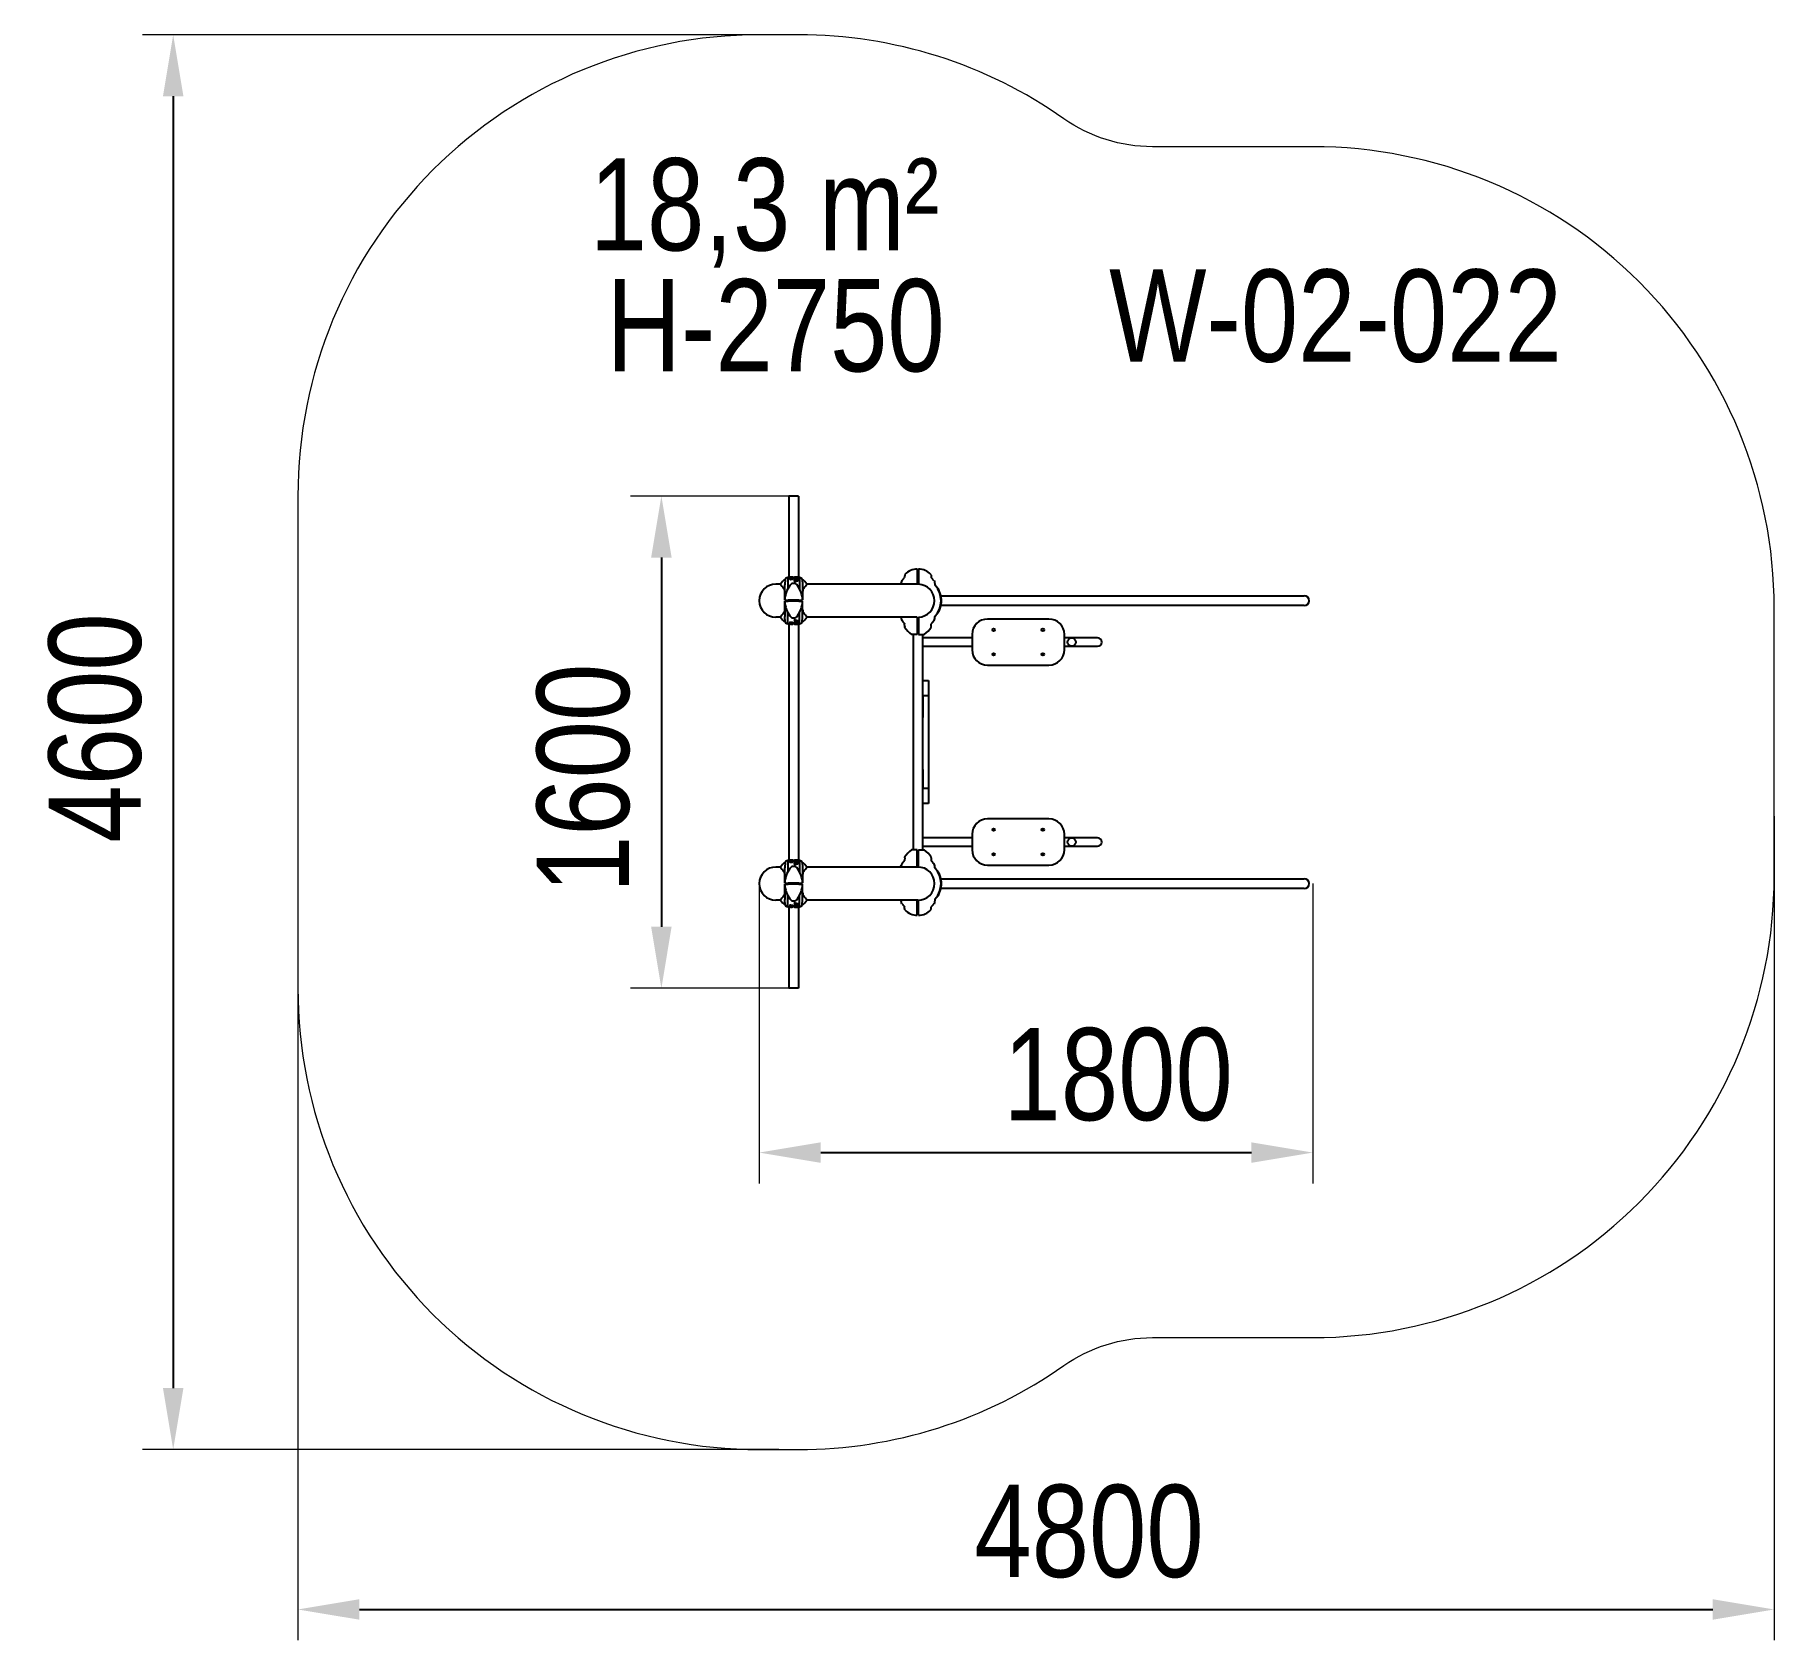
# Model space of a CAD drawing. Header units: millimetres. Extents: x -3135 to 2520, y -2914 to 2305.
import ezdxf

# ---------------------------------------------------------------- set-up
doc = ezdxf.new("R2010")
doc.units = ezdxf.units.MM
for name, color, linetype in [('DIKOM_АРТИКУЛ', 7, 'Continuous'), ('DIKOM_ЗОНА', 80, 'Continuous'), ('DIKOM_ОБЪЕКТ', 7, 'Continuous'), ('DIKOM_РАЗМЕР_ЗОНА', 7, 'Continuous'), ('DIKOM_РАЗМЕР_ОБЪЕКТА', 7, 'Continuous')]:
    doc.layers.add(name, color=color, linetype=linetype)
doc.styles.add('style1', font='arial.ttf', dxfattribs={"width": 0.8})
doc.dimstyles.new('1-50', dxfattribs={"dimtxt": 300, "dimasz": 200, "dimexe": 100, "dimexo": 0, "dimgap": 100, "dimtad": 1, "dimdec": 0, "dimtxsty": 'style1', "dimcen": 0, "dimclrd": 7, "dimclre": 7, "dimadec": 1, "dimazin": 2, "dimtfac": 1, "dimtdec": 0, "dimtmove": 0, "dimatfit": 3, "dimfxl": 0, "dimlwd": 25, "dimlwe": 18, "dimarcsym": 0})

msp = doc.modelspace()

# ---------------------------------------------------------------- texts
at = {"layer": 'DIKOM_АРТИКУЛ', "color": 7, "linetype": 'Continuous', "lineweight": 15, "insert": (358, 1542.3), "char_height": 300, "width": 2314.7, "attachment_point": 1, "style": 'style1'}
msp.add_mtext('W-02-022', dxfattribs=at)
at = {"layer": 'DIKOM_РАЗМЕР_ОБЪЕКТА', "char_height": 300, "width": 2314.7, "attachment_point": 1, "style": 'style1'}
for s, insert in [('18,3 m²', (-1331, 1904.2)), ('H-2750', (-1276.1, 1511.1))]:
    msp.add_mtext(s, dxfattribs=dict(at, insert=insert))

# ---------------------------------------------------------------- blocks, each defined once
blk = doc.blocks.new('*D10')
at = {"layer": 'Defpoints', "color": 0, "transparency": 16777216}
for p in [(-779.7, -454.5), (1020.3, -454.5), (1020.3, -1329)]:
    blk.add_point(p, dxfattribs=at)
at = {"layer": 'DIKOM_РАЗМЕР_ОБЪЕКТА', "color": 7, "lineweight": 18, "transparency": 16777216}
for p, q in [((-779.7, -454.5), (-779.7, -1429)), ((1020.3, -454.5), (1020.3, -1429))]:
    blk.add_line(p, q, dxfattribs=at)
at = {"layer": 'DIKOM_РАЗМЕР_ОБЪЕКТА', "color": 7, "lineweight": 25, "transparency": 16777216}
blk.add_line((-579.7, -1329), (820.3, -1329), dxfattribs=at)
at = {"layer": 'DIKOM_РАЗМЕР_ОБЪЕКТА', "color": 7, "transparency": 16777216}
for points in [[(-579.7, -1295.7), (-579.7, -1362.4), (-779.7, -1329)], [(820.3, -1295.7), (820.3, -1362.4), (1020.3, -1329)]]:
    blk.add_solid(points, dxfattribs=at)
at = {"layer": 'DIKOM_РАЗМЕР_ОБЪЕКТА', "color": 0, "transparency": 16777216, "insert": (387.3, -1075.9), "char_height": 300, "attachment_point": 5, "style": 'style1'}
blk.add_mtext('1800', dxfattribs=at)
blk = doc.blocks.new('*D11')
at = {"layer": 'Defpoints', "color": 0, "transparency": 16777216}
for p in [(-667.7, 805.5), (-1097.8, -794.5), (-651.7, -794.5)]:
    blk.add_point(p, dxfattribs=at)
at = {"layer": 'DIKOM_РАЗМЕР_ОБЪЕКТА', "color": 7, "lineweight": 18, "transparency": 16777216}
for p, q in [((-667.7, 805.5), (-1197.8, 805.5)), ((-651.7, -794.5), (-1197.8, -794.5))]:
    blk.add_line(p, q, dxfattribs=at)
at = {"layer": 'DIKOM_РАЗМЕР_ОБЪЕКТА', "color": 7, "lineweight": 25, "transparency": 16777216}
blk.add_line((-1097.8, 605.5), (-1097.8, -594.5), dxfattribs=at)
at = {"layer": 'DIKOM_РАЗМЕР_ОБЪЕКТА', "color": 7, "transparency": 16777216}
for points in [[(-1131.2, 605.5), (-1064.5, 605.5), (-1097.8, 805.5)], [(-1131.2, -594.5), (-1064.5, -594.5), (-1097.8, -794.5)]]:
    blk.add_solid(points, dxfattribs=at)
at = {"layer": 'DIKOM_РАЗМЕР_ОБЪЕКТА', "color": 0, "transparency": 16777216, "insert": (-1351, -112), "char_height": 300, "attachment_point": 5, "rotation": 90, "style": 'style1'}
blk.add_mtext('1600', dxfattribs=at)
blk = doc.blocks.new('*D12')
at = {"layer": 'Defpoints', "color": 0, "transparency": 16777216}
for p in [(-715.7, 2305.5), (-2685, -2294.5), (-715.7, -2294.5)]:
    blk.add_point(p, dxfattribs=at)
at = {"layer": 'DIKOM_РАЗМЕР_ЗОНА', "color": 7, "lineweight": 18, "transparency": 16777216}
for p, q in [((-715.7, 2305.5), (-2785, 2305.5)), ((-715.7, -2294.5), (-2785, -2294.5))]:
    blk.add_line(p, q, dxfattribs=at)
at = {"layer": 'DIKOM_РАЗМЕР_ЗОНА', "color": 7, "lineweight": 25, "transparency": 16777216}
blk.add_line((-2685, 2105.5), (-2685, -2094.5), dxfattribs=at)
at = {"layer": 'DIKOM_РАЗМЕР_ЗОНА', "color": 7, "transparency": 16777216}
for points in [[(-2718.3, 2105.5), (-2651.7, 2105.5), (-2685, 2305.5)], [(-2718.3, -2094.5), (-2651.7, -2094.5), (-2685, -2294.5)]]:
    blk.add_solid(points, dxfattribs=at)
at = {"layer": 'DIKOM_РАЗМЕР_ЗОНА', "color": 0, "transparency": 16777216, "insert": (-2938.2, 51.5), "char_height": 300, "attachment_point": 5, "rotation": 90, "style": 'style1'}
blk.add_mtext('4600', dxfattribs=at)
blk = doc.blocks.new('*D13')
at = {"layer": 'Defpoints', "color": 0, "transparency": 16777216}
for p in [(-2279.7, -234.7), (2520.3, -234.7), (2520.3, -2814.5)]:
    blk.add_point(p, dxfattribs=at)
at = {"layer": 'DIKOM_РАЗМЕР_ЗОНА', "color": 7, "lineweight": 18, "transparency": 16777216}
for p, q in [((-2279.7, -234.7), (-2279.7, -2914.5)), ((2520.3, -234.7), (2520.3, -2914.5))]:
    blk.add_line(p, q, dxfattribs=at)
at = {"layer": 'DIKOM_РАЗМЕР_ЗОНА', "color": 7, "lineweight": 25, "transparency": 16777216}
blk.add_line((-2079.7, -2814.5), (2320.3, -2814.5), dxfattribs=at)
at = {"layer": 'DIKOM_РАЗМЕР_ЗОНА', "color": 7, "transparency": 16777216}
for points in [[(-2079.7, -2781.2), (-2079.7, -2847.8), (-2279.7, -2814.5)], [(2320.3, -2781.2), (2320.3, -2847.8), (2520.3, -2814.5)]]:
    blk.add_solid(points, dxfattribs=at)
at = {"layer": 'DIKOM_РАЗМЕР_ЗОНА', "color": 0, "transparency": 16777216, "insert": (292.6, -2561.3), "char_height": 300, "attachment_point": 5, "style": 'style1'}
blk.add_mtext('4800', dxfattribs=at)

# ---------------------------------------------------------------- dimensions: what is measured, and where the dimension line sits
at = {"layer": 'DIKOM_РАЗМЕР_ЗОНА'}
dim = msp.add_linear_dim(base=(-2685, -2294.5), p1=(-715.7, 2305.5), p2=(-715.7, -2294.5), angle=90, dimstyle='1-50', dxfattribs=at)
dim.commit()
dim.dimension.update_dxf_attribs({"geometry": '*D12', "text_midpoint": (-2685, 51.5), "dimtype": 160})
dim = msp.add_linear_dim(base=(2520.3, -2814.5), p1=(-2279.7, -234.7), p2=(2520.3, -234.7), dimstyle='1-50', dxfattribs=at)
dim.commit()
dim.dimension.update_dxf_attribs({"geometry": '*D13', "text_midpoint": (292.6, -2814.5), "dimtype": 160})
at = {"layer": 'DIKOM_РАЗМЕР_ОБЪЕКТА'}
dim = msp.add_linear_dim(base=(-1097.8, -794.5), p1=(-667.7, 805.5), p2=(-651.7, -794.5), angle=90, dimstyle='1-50', dxfattribs=at)
dim.commit()
dim.dimension.update_dxf_attribs({"geometry": '*D11', "text_midpoint": (-1097.8, -112), "dimtype": 160})
dim = msp.add_linear_dim(base=(1020.3, -1329), p1=(-779.7, -454.5), p2=(1020.3, -454.5), dimstyle='1-50', dxfattribs=at)
dim.commit()
dim.dimension.update_dxf_attribs({"geometry": '*D10', "text_midpoint": (387.3, -1329), "dimtype": 160})

# ---------------------------------------------------------------- linework, layer by layer
at = {"layer": 'DIKOM_ЗОНА', "color": 3, "lineweight": 15}
msp.add_lwpolyline([(-779.7, -2294.5), (-651.7, -2294.5, 0.154428), (211.1, -2021.5, -0.154428), (498.7, -1930.5), (1020.3, -1930.5, 0.414214), (2520.3, -430.5), (2520.3, 441.5, 0.414214), (1020.3, 1941.5), (498.7, 1941.5, -0.154428), (211.1, 2032.5, 0.154428), (-651.7, 2305.5), (-779.7, 2305.5, 0.414214), (-2279.7, 805.5), (-2279.7, -794.5, 0.414214), (-779.7, -2294.5)], format="xyb", dxfattribs=at)
at = {"layer": 'DIKOM_ОБЪЕКТ'}
for p, q in [((-683.7, 805.5), (-683.7, 540.5)), ((-651.7, 805.5), (-683.7, 805.5)), ((-651.7, 805.5), (-651.7, 540.5)), ((-265.7, 568.5), (-265.7, 518.9)), ((-261.7, 568.5), (-261.7, 518.9)), ((-710.5, 519.5), (-725.7, 519.5)), ((-695.7, 534.9), (-696.7, 517.2)), ((-696.7, 517.5), (-696.7, 517.5)), ((-696.7, 467.5), (-696.7, 517.2)), ((-680.1, 540.5), (-686.7, 540.5)), ((-686.7, 540.5), (-686.7, 504.3)), ((-681.4, 540.5), (-681.4, 540.8)), ((-681.3, 540.5), (-681.3, 541.8)), ((-680.1, 541.4), (-680.1, 542)), ((-676.5, 542), (-680.1, 542)), ((-680.1, 540.8), (-680.1, 541.4)), ((-680.1, 537), (-680.1, 540.8)), ((-680.1, 535.4), (-680.1, 537)), ((-679.4, 540.9), (-679.4, 541.3)), ((-679.4, 534.9), (-679.4, 536.5)), ((-677.8, 541.8), (-677.8, 541.9)), ((-677.8, 540.3), (-677.8, 540)), ((-677.8, 538.6), (-677.8, 538.2)), ((-673.2, 541.3), (-673.2, 541.5)), ((-673.1, 542), (-673.1, 541.8)), ((-670.8, 542), (-673.1, 542)), ((-671.5, 541.4), (-671.5, 541.6)), ((-670.8, 542), (-670.8, 541.8)), ((-670.8, 541.2), (-670.8, 541.8)), ((-670.8, 540.5), (-670.8, 541.5)), ((-670.8, 541.2), (-670.8, 541)), ((-670.8, 540), (-670.8, 541)), ((-664.8, 540.5), (-670.8, 540.5)), ((-670.8, 540), (-670.8, 539.7)), ((-670.8, 538.2), (-670.8, 539.7)), ((-670.8, 538.2), (-670.8, 538.2)), ((-670.8, 538.1), (-670.8, 537.7)), ((-670.8, 536.1), (-670.8, 537.7)), ((-664.8, 541.9), (-664.8, 542)), ((-662.5, 542), (-664.8, 542)), ((-664.8, 541.5), (-664.8, 541.9)), ((-664.8, 541.1), (-664.8, 541.5)), ((-664.8, 539.6), (-664.8, 541.1)), ((-664.8, 539.6), (-664.8, 540.1)), ((-664.8, 538.7), (-664.8, 539.6)), ((-664.8, 538.2), (-664.8, 538.7)), ((-664.8, 536.7), (-664.8, 538.2)), ((-664.8, 530.2), (-664.8, 536.1)), ((-664.8, 528.4), (-664.8, 530.2)), ((-664.1, 541.6), (-664.1, 541.8)), ((-662.1, 535.7), (-662.1, 533.1)), ((-655.5, 542), (-658.5, 542)), ((-658.4, 532.3), (-658.4, 531.3)), ((-658.4, 529.5), (-658.4, 531.3)), ((-656.6, 532.1), (-656.6, 536.3)), ((-656.6, 530.4), (-656.6, 532.1)), ((-655.5, 541.9), (-655.5, 542)), ((-655.5, 539.5), (-655.5, 539.1)), ((-655.5, 538.3), (-655.5, 539.1)), ((-654.3, 541.8), (-654.3, 541.7)), ((-654.3, 540.8), (-654.3, 541.7)), ((-654.2, 540.8), (-654.2, 540.4)), ((-648.7, 540.5), (-654.2, 540.5)), ((-654.2, 538.9), (-654.2, 540.4)), ((-653.9, 537.7), (-653.9, 532.3)), ((-653.9, 530.5), (-653.9, 532.3)), ((-648.7, 540.5), (-648.7, 504.3)), ((-639.8, 534.9), (-638.7, 517.5)), ((-638.7, 517.5), (-638.7, 468)), ((-263.7, 519.5), (-625, 519.5)), ((-696.7, 494.4), (-696.7, 467.5)), ((-696.7, 467.5), (-688.2, 467.5)), ((-696.7, 436.5), (-696.7, 463.5)), ((-696.7, 463.5), (-688.2, 463.5)), ((-696.7, 463.5), (-696.7, 413.7)), ((-688.2, 467.5), (-685.1, 467.5)), ((-688.2, 463.5), (-685.1, 463.5)), ((-674.7, 467.5), (-685.1, 467.5)), ((-674.7, 463.5), (-685.1, 463.5)), ((-660.7, 467.5), (-674.7, 467.5)), ((-660.7, 463.5), (-674.7, 463.5)), ((-650.4, 467.5), (-660.7, 467.5)), ((-650.4, 463.5), (-660.7, 463.5)), ((-650.4, 467.5), (-647.3, 467.5)), ((-650.4, 463.5), (-647.3, 463.5)), ((-647.3, 467.5), (-638.7, 467.5)), ((-647.3, 463.5), (-638.7, 463.5)), ((-638.7, 413.4), (-638.7, 463)), ((-201.4, 507.2), (-199.6, 507.2)), ((-192.8, 494.1), (-194.4, 494.1)), ((-194.4, 493.9), (-192.7, 493.9)), ((-189.8, 453.2), (-188.3, 453.2)), ((-188, 475.9), (-189.5, 475.9)), ((-189.5, 475.7), (-188, 475.7)), ((-189, 481.5), (992.3, 481.5)), ((-188.8, 462), (-187.3, 462)), ((-710.5, 411.5), (-725.7, 411.5)), ((-695.7, 396), (-696.7, 413.7)), ((-696.7, 413.4), (-696.7, 413.4)), ((-686.7, 390.5), (-686.7, 426.6)), ((-679.4, 396), (-679.4, 394.4)), ((-664.8, 402.5), (-664.8, 400.7)), ((-664.8, 400.7), (-664.8, 394.9)), ((-662.1, 395.2), (-662.1, 397.8)), ((-658.4, 401.4), (-658.4, 399.6)), ((-658.4, 398.6), (-658.4, 399.6)), ((-656.6, 400.5), (-656.6, 398.8)), ((-656.6, 398.8), (-656.6, 394.6)), ((-653.9, 400.4), (-653.9, 398.6)), ((-653.9, 393.2), (-653.9, 398.6)), ((-648.7, 390.5), (-648.7, 426.6)), ((-639.8, 396), (-638.7, 413.4)), ((-265.7, 411.5), (-625, 411.5)), ((-314.7, 400.4), (-315.6, 400.4)), ((-265.7, 412), (-265.7, 355.5)), ((-261.7, 412), (-261.7, 355.5)), ((-212.8, 400.4), (-211.9, 400.4)), ((-201.3, 424), (-199.5, 424)), ((-199.3, 427.2), (-197.5, 427.2)), ((-192.5, 442.1), (-190.9, 442.1)), ((-190.8, 442.4), (-192.4, 442.4)), ((-191, 447.4), (-189.4, 447.4)), ((992.3, 449.5), (-189, 449.5)), ((162.3, 405.8), (-37.7, 405.8)), ((-680.1, 390.5), (-686.7, 390.5)), ((-683.7, 390.5), (-683.7, 99.9)), ((-683.7, 390.5), (-683.7, -379.5)), ((-681.4, 390.5), (-681.4, 390.1)), ((-681.3, 390.5), (-681.3, 389.1)), ((-680.1, 395.5), (-680.1, 393.9)), ((-680.1, 393.9), (-680.1, 390.1)), ((-680.1, 390.1), (-680.1, 389.5)), ((-680.1, 389.5), (-680.1, 389)), ((-676.5, 389), (-680.1, 389)), ((-679.4, 390), (-679.4, 389.6)), ((-677.8, 392.3), (-677.8, 392.7)), ((-677.8, 390.6), (-677.8, 390.9)), ((-677.8, 389.1), (-677.8, 389)), ((-673.2, 389.6), (-673.2, 389.4)), ((-673.1, 389), (-673.1, 389.1)), ((-670.8, 389), (-673.1, 389)), ((-671.5, 389.6), (-671.5, 389.3)), ((-670.8, 394.8), (-670.8, 393.2)), ((-670.8, 392.8), (-670.8, 393.2)), ((-670.8, 392.8), (-670.8, 391.2)), ((-670.8, 392.8), (-670.8, 392.8)), ((-670.8, 390.9), (-670.8, 391.2)), ((-670.8, 390.9), (-670.8, 389.9)), ((-664.8, 390.5), (-670.8, 390.5)), ((-670.8, 390.5), (-670.8, 389.4)), ((-670.8, 389.7), (-670.8, 389.9)), ((-670.8, 389.7), (-670.8, 389.1)), ((-670.8, 389), (-670.8, 389.1)), ((-664.8, 394.3), (-664.8, 392.7)), ((-664.8, 392.7), (-664.8, 392.2)), ((-664.8, 392.2), (-664.8, 391.3)), ((-664.8, 391.3), (-664.8, 390.8)), ((-664.8, 391.3), (-664.8, 389.8)), ((-664.8, 389.8), (-664.8, 389.4)), ((-664.8, 389.4), (-664.8, 389)), ((-664.8, 389), (-664.8, 389)), ((-662.5, 389), (-664.8, 389)), ((-664.1, 389.3), (-664.1, 389.1)), ((-655.5, 389), (-658.5, 389)), ((-655.5, 392.6), (-655.5, 391.8)), ((-655.5, 391.4), (-655.5, 391.8)), ((-655.5, 389), (-655.5, 389)), ((-654.3, 390.1), (-654.3, 389.2)), ((-654.3, 389.1), (-654.3, 389.2)), ((-654.2, 392), (-654.2, 390.5)), ((-654.2, 390.2), (-654.2, 390.5)), ((-648.7, 390.5), (-654.2, 390.5)), ((-651.7, 390.5), (-651.7, 94.3)), ((-651.7, 390.5), (-651.7, -379.5)), ((-306.1, 381), (-306, 381)), ((-265.7, 355.5), (-284.2, 355.5)), ((-279.7, 355.5), (-279.7, 89.3)), ((-279.7, 355.5), (-279.7, -344.5)), ((-261.7, 355.5), (-243.3, 355.5)), ((-247.7, 199.1), (-247.7, 355.5)), ((-87.7, 344.3), (-247.7, 344.3)), ((-221.3, 381), (-221.5, 381)), ((-87.7, 355.8), (-87.7, 305.8)), ((212.3, 305.8), (212.3, 355.8)), ((236.3, 344.3), (212.3, 344.3)), ((320.3, 344.3), (236.3, 344.3)), ((-247.7, 317.3), (-87.7, 317.3)), ((212.3, 317.3), (236.3, 317.3)), ((236.3, 317.3), (320.3, 317.3)), ((-37.7, 255.8), (162.3, 255.8)), ((-247.7, 205.8), (-229.7, 205.8)), ((-247.7, 155.8), (-247.7, 199.1)), ((-229.7, 205.8), (-229.7, 155.8)), ((-229.7, 155.8), (-247.7, 155.8)), ((-247.7, 155.8), (-247.7, 85.5)), ((-247.7, -187.5), (-247.7, 155.8)), ((-229.7, 155.8), (-229.7, 89.2)), ((-229.7, 155.8), (-229.7, -144.2)), ((-247.7, -83.9), (-247.7, -144.2)), ((-247.7, -144.2), (-229.7, -144.2)), ((-229.7, -144.2), (-229.7, -194.2)), ((-247.7, -344.5), (-247.7, -187.5)), ((-229.7, -194.2), (-247.7, -194.2)), ((162.3, -244.2), (-37.7, -244.2)), ((-87.7, -305.7), (-247.7, -305.7)), ((-247.7, -332.7), (-87.7, -332.7)), ((-87.7, -294.2), (-87.7, -344.2)), ((212.3, -344.2), (212.3, -294.2)), ((236.3, -305.7), (212.3, -305.7)), ((212.3, -332.7), (236.3, -332.7)), ((320.3, -305.7), (236.3, -305.7)), ((236.3, -332.7), (320.3, -332.7)), ((-695.7, -385.1), (-696.7, -402.8)), ((-680.1, -379.5), (-686.7, -379.5)), ((-686.7, -379.5), (-686.7, -415.7)), ((-681.4, -379.5), (-681.4, -379.2)), ((-681.3, -379.5), (-681.3, -378.2)), ((-680.1, -378.6), (-680.1, -378)), ((-676.5, -378), (-680.1, -378)), ((-680.1, -379.2), (-680.1, -378.6)), ((-680.1, -383), (-680.1, -379.2)), ((-680.1, -384.6), (-680.1, -383)), ((-679.4, -379.1), (-679.4, -378.7)), ((-679.4, -385.1), (-679.4, -383.5)), ((-677.8, -378.2), (-677.8, -378.1)), ((-677.8, -379.7), (-677.8, -380)), ((-677.8, -381.4), (-677.8, -381.8)), ((-673.2, -378.7), (-673.2, -378.5)), ((-673.1, -378), (-673.1, -378.2)), ((-670.8, -378), (-673.1, -378)), ((-671.5, -378.6), (-671.5, -378.4)), ((-670.8, -378), (-670.8, -378.2)), ((-670.8, -378.8), (-670.8, -378.2)), ((-670.8, -379.5), (-670.8, -378.5)), ((-670.8, -378.8), (-670.8, -379)), ((-670.8, -380), (-670.8, -379)), ((-664.8, -379.5), (-670.8, -379.5)), ((-670.8, -380), (-670.8, -380.3)), ((-670.8, -381.8), (-670.8, -380.3)), ((-670.8, -381.8), (-670.8, -381.8)), ((-670.8, -381.9), (-670.8, -382.3)), ((-670.8, -383.9), (-670.8, -382.3)), ((-664.8, -378.1), (-664.8, -378)), ((-662.5, -378), (-664.8, -378)), ((-664.8, -378.5), (-664.8, -378.1)), ((-664.8, -378.9), (-664.8, -378.5)), ((-664.8, -380.4), (-664.8, -378.9)), ((-664.8, -380.4), (-664.8, -379.9)), ((-664.8, -381.3), (-664.8, -380.4)), ((-664.8, -381.8), (-664.8, -381.3)), ((-664.8, -383.3), (-664.8, -381.8)), ((-664.8, -389.8), (-664.8, -383.9)), ((-664.8, -391.6), (-664.8, -389.8)), ((-664.1, -378.4), (-664.1, -378.2)), ((-662.1, -384.3), (-662.1, -386.9)), ((-655.5, -378), (-658.5, -378)), ((-658.4, -387.7), (-658.4, -388.7)), ((-658.4, -390.5), (-658.4, -388.7)), ((-656.6, -387.9), (-656.6, -383.7)), ((-656.6, -389.6), (-656.6, -387.9)), ((-655.5, -378.1), (-655.5, -378)), ((-655.5, -380.5), (-655.5, -380.9)), ((-655.5, -381.7), (-655.5, -380.9)), ((-654.3, -378.2), (-654.3, -378.3)), ((-654.3, -379.2), (-654.3, -378.3)), ((-654.2, -379.2), (-654.2, -379.6)), ((-648.7, -379.5), (-654.2, -379.5)), ((-654.2, -381.1), (-654.2, -379.6)), ((-653.9, -382.3), (-653.9, -387.7)), ((-653.9, -389.5), (-653.9, -387.7)), ((-648.7, -379.5), (-648.7, -415.7)), ((-639.8, -385.1), (-638.7, -402.5)), ((-306.1, -370.1), (-306, -370.1)), ((-265.7, -344.5), (-284.2, -344.5)), ((-265.7, -401.1), (-265.7, -344.5)), ((-261.7, -344.5), (-243.3, -344.5)), ((-261.7, -401.1), (-261.7, -344.5)), ((-221.3, -370.1), (-221.5, -370.1)), ((-212.8, -389.5), (-211.9, -389.5)), ((-37.7, -394.2), (162.3, -394.2)), ((-710.5, -400.5), (-725.7, -400.5)), ((-696.7, -402.5), (-696.7, -402.5)), ((-696.7, -452.5), (-696.7, -402.8)), ((-696.7, -425.6), (-696.7, -452.5)), ((-638.7, -402.5), (-638.7, -452)), ((-263.7, -400.5), (-625, -400.5)), ((-201.3, -413.1), (-199.5, -413.1)), ((-199.3, -416.3), (-197.5, -416.3)), ((-192.5, -431.2), (-190.9, -431.2)), ((-190.8, -431.5), (-192.4, -431.5)), ((-191, -436.5), (-189.4, -436.5)), ((-189.8, -442.3), (-188.3, -442.3)), ((-189, -438.5), (992.3, -438.5)), ((-188.8, -451.1), (-187.3, -451.1)), ((-710.5, -508.5), (-725.7, -508.5)), ((-696.7, -452.5), (-688.2, -452.5)), ((-696.7, -483.5), (-696.7, -456.5)), ((-696.7, -456.5), (-688.2, -456.5)), ((-696.7, -456.5), (-696.7, -506.3)), ((-695.7, -524), (-696.7, -506.3)), ((-696.7, -506.6), (-696.7, -506.6)), ((-688.2, -452.5), (-685.1, -452.5)), ((-688.2, -456.5), (-685.1, -456.5)), ((-686.7, -529.5), (-686.7, -493.4)), ((-674.7, -452.5), (-685.1, -452.5)), ((-674.7, -456.5), (-685.1, -456.5)), ((-660.7, -452.5), (-674.7, -452.5)), ((-660.7, -456.5), (-674.7, -456.5)), ((-650.4, -452.5), (-660.7, -452.5)), ((-650.4, -456.5), (-660.7, -456.5)), ((-650.4, -452.5), (-647.3, -452.5)), ((-650.4, -456.5), (-647.3, -456.5)), ((-648.7, -529.5), (-648.7, -493.4)), ((-647.3, -452.5), (-638.7, -452.5)), ((-647.3, -456.5), (-638.7, -456.5)), ((-639.8, -524), (-638.7, -506.6)), ((-638.7, -506.6), (-638.7, -457)), ((-263.7, -508.5), (-625, -508.5)), ((-265.7, -557.5), (-265.7, -508)), ((-261.7, -557.5), (-261.7, -508)), ((-201.4, -496.3), (-199.6, -496.3)), ((-194.4, -483), (-192.7, -483)), ((-192.8, -483.2), (-194.4, -483.2)), ((-189.5, -464.8), (-188, -464.8)), ((-188, -465), (-189.5, -465)), ((992.3, -470.5), (-189, -470.5)), ((-680.1, -529.5), (-686.7, -529.5)), ((-683.7, -529.5), (-683.7, -794.5)), ((-681.4, -529.5), (-681.4, -529.9)), ((-681.3, -529.5), (-681.3, -530.9)), ((-680.1, -524.5), (-680.1, -526.1)), ((-680.1, -526.1), (-680.1, -529.9)), ((-680.1, -529.9), (-680.1, -530.5)), ((-680.1, -530.5), (-680.1, -531)), ((-676.5, -531), (-680.1, -531)), ((-679.4, -524), (-679.4, -525.6)), ((-679.4, -530), (-679.4, -530.4)), ((-677.8, -527.7), (-677.8, -527.3)), ((-677.8, -529.4), (-677.8, -529.1)), ((-677.8, -530.9), (-677.8, -531)), ((-673.2, -530.4), (-673.2, -530.6)), ((-673.1, -531), (-673.1, -530.9)), ((-670.8, -531), (-673.1, -531)), ((-671.5, -530.4), (-671.5, -530.7)), ((-670.8, -525.2), (-670.8, -526.8)), ((-670.8, -527.2), (-670.8, -526.8)), ((-670.8, -527.2), (-670.8, -528.8)), ((-670.8, -527.2), (-670.8, -527.2)), ((-670.8, -529.1), (-670.8, -528.8)), ((-670.8, -529.1), (-670.8, -530.1)), ((-664.8, -529.5), (-670.8, -529.5)), ((-670.8, -529.5), (-670.8, -530.6)), ((-670.8, -530.3), (-670.8, -530.1)), ((-670.8, -530.3), (-670.8, -530.9)), ((-670.8, -531), (-670.8, -530.9)), ((-664.8, -517.5), (-664.8, -519.3)), ((-664.8, -519.3), (-664.8, -525.1)), ((-664.8, -525.7), (-664.8, -527.3)), ((-664.8, -527.3), (-664.8, -527.8)), ((-664.8, -527.8), (-664.8, -528.7)), ((-664.8, -528.7), (-664.8, -529.2)), ((-664.8, -528.7), (-664.8, -530.2)), ((-664.8, -530.2), (-664.8, -530.6)), ((-664.8, -530.6), (-664.8, -531)), ((-664.8, -531), (-664.8, -531)), ((-662.5, -531), (-664.8, -531)), ((-664.1, -530.7), (-664.1, -530.9)), ((-662.1, -524.8), (-662.1, -522.2)), ((-655.5, -531), (-658.5, -531)), ((-658.4, -518.6), (-658.4, -520.4)), ((-658.4, -521.4), (-658.4, -520.4)), ((-656.6, -519.5), (-656.6, -521.2)), ((-656.6, -521.2), (-656.6, -525.4)), ((-655.5, -527.4), (-655.5, -528.2)), ((-655.5, -528.6), (-655.5, -528.2)), ((-655.5, -531), (-655.5, -531)), ((-654.3, -529.9), (-654.3, -530.8)), ((-654.3, -530.9), (-654.3, -530.8)), ((-654.2, -528), (-654.2, -529.5)), ((-654.2, -529.8), (-654.2, -529.5)), ((-648.7, -529.5), (-654.2, -529.5)), ((-653.9, -519.6), (-653.9, -521.4)), ((-653.9, -526.8), (-653.9, -521.4)), ((-651.7, -529.5), (-651.7, -794.5)), ((-651.7, -794.5), (-683.7, -794.5))]:
    msp.add_line(p, q, dxfattribs=at)
for centre, radius in [((-17.7, 370.8), 4), ((142.3, 370.8), 4), ((236.3, 330.8), 13.5), ((-17.7, 290.8), 4), ((142.3, 290.8), 4), ((-17.7, -279.2), 4), ((142.3, -279.2), 4), ((236.3, -319.2), 13.5), ((-17.7, -359.2), 4), ((142.3, -359.2), 4)]:
    msp.add_circle(centre, radius, dxfattribs=at)
for centre, radius, start, end in [((-265.7, 514.5), 53.9, 90, 138.075), ((-261.7, 514.5), 53.9, 41.925, 90), ((-725.7, 465.5), 54, 90, 270), ((-667.7, 493.5), 50, 123.9881, 148.8708), ((-603.7, 589.9), 128, 213.4484, 220.6567), ((-606.9, 462.5), 90, 144.2468, 176.8686), ((-686.7, 530.5), 10, 90, 153.5323), ((-667.7, 506.4), 15, 35.7532, 144.2468), ((-728.6, 462.5), 90, 3.1314, 35.7532), ((-648.7, 530.5), 10, 26.4555, 90), ((-667.7, 493.5), 50, 31.1264, 56.0181), ((-731.7, 589.9), 128, 319.3433, 326.5516), ((-263.7, 465.5), 53.5, 272.1424, 87.8576), ((-261.7, 514.5), 54, 0.8552, 17.44), ((-263.7, 465.5), 75, 317.7463, 41.7045), ((-713.7, 495.4), 17, 0, 40.6567), ((-606.9, 468.4), 90, 183.1314, 215.7532), ((-696.2, 468), 0.5, 269.9998, 270), ((-696.2, 463), 0.5, 90, 90.0002), ((-728.6, 468.4), 90, 324.2468, 356.8686), ((-621.7, 495.4), 17, 139.3433, 180), ((-263.8, 465.5), 76.5, 32.1607, 33.0498), ((-263.8, 465.5), 76.5, 22.6466, 32.1607), ((-263.8, 465.5), 76.5, 28.215, 28.2742), ((-263.8, 465.5), 76.5, 21.9753, 22.6466), ((-263.8, 465.5), 76.5, 21.8079, 21.9753), ((-263.8, 465.5), 76.5, 20.7, 21.8079), ((-263.8, 465.5), 76.5, 20.8143, 21.4273), ((-263.8, 465.5), 76.5, 10.0816, 20.7), ((-263.8, 465.5), 76.5, 17.7624, 17.9376), ((-263.8, 465.5), 76.5, 17.3591, 17.4132), ((-263.8, 465.5), 76.5, 13.88, 13.9331), ((-263.8, 465.5), 76.5, 12.2146, 12.2674), ((-263.8, 465.5), 76.5, 9.3741, 10.0816), ((-263.8, 465.5), 76.5, 350.0065, 350.7661), ((-263.8, 465.5), 76.5, 7.8633, 9.3741), ((-263.8, 465.5), 76.5, 350.7661, 350.8336), ((-263.8, 465.5), 76.5, 351.0597, 354.8008), ((-263.8, 465.5), 76.5, 350.8336, 351.0597), ((-263.8, 465.5), 76.5, 7.6986, 7.8634), ((-263.8, 465.5), 76.5, 6.6258, 7.6986), ((-263.8, 465.5), 76.5, 352.3157, 352.4591), ((-263.8, 465.5), 76.5, 0.2804, 6.6258), ((-263.8, 465.5), 76.5, 353.7539, 354.4503), ((-263.8, 465.5), 76.5, 5.4882, 5.5405), ((-263.8, 465.5), 76.5, 354.8008, 355.277), ((-263.8, 465.5), 76.5, 354.8007, 355.2771), ((-263.8, 465.5), 76.5, 355.277, 356.6647), ((-263.8, 465.5), 76.5, 2.7631, 3.0436), ((-263.8, 465.5), 76.5, 356.6647, 357.4147), ((-263.8, 465.5), 76.5, 356.3511, 356.4966), ((-263.8, 465.5), 76.5, 358.8056, 0.2804), ((-263.8, 465.5), 76.5, 357.783, 358.8056), ((-263.8, 465.5), 76.5, 357.4147, 357.783), ((992.3, 465.5), 16, 270, 90), ((-603.7, 341.1), 128, 139.3433, 146.5516), ((-667.7, 437.5), 50, 211.1292, 236.0119), ((-713.7, 435.5), 17, 319.3433, 0), ((-686.7, 400.5), 10, 206.4677, 270), ((-667.7, 424.5), 15, 215.7532, 324.2468), ((-648.7, 400.5), 10, 270, 333.5445), ((-667.7, 437.4), 50, 303.9819, 328.8736), ((-621.7, 435.5), 17, 180, 220.6567), ((-731.7, 341.1), 128, 33.4484, 40.6567), ((-235.7, 424.1), 84, 188.6269, 195.8134), ((-315.6, 401.4), 1, 195.8134, 270), ((-211.9, 401.4), 1, 270, 344.1866), ((-291.7, 424.1), 84, 344.1866, 353.828), ((-263.8, 465.5), 76.5, 327.1616, 327.2231), ((-263.8, 465.5), 76.5, 327.2231, 328.7558), ((-263.8, 465.5), 76.5, 328.7558, 329.5677), ((-263.8, 465.5), 76.5, 329.5677, 329.9498), ((-263.8, 465.5), 76.5, 330.0092, 330.2456), ((-263.8, 465.5), 76.5, 329.95, 330.0092), ((-263.8, 465.5), 76.5, 330.2456, 331.0459), ((-263.8, 465.5), 76.5, 331.0459, 340.9484), ((-263.8, 465.5), 76.5, 338.2163, 338.372), ((-263.8, 465.5), 76.5, 340.9484, 342.2228), ((-263.8, 465.5), 76.5, 341.4569, 341.5113), ((-263.8, 465.5), 76.5, 342.2228, 342.4238), ((-263.8, 465.5), 76.5, 342.4237, 343.7447), ((-263.8, 465.5), 76.5, 343.7447, 344.4697), ((-263.8, 465.5), 76.5, 344.4697, 345.5304), ((-263.8, 465.5), 76.5, 345.2737, 345.3272), ((-263.8, 465.5), 76.5, 345.5304, 346.3025), ((-263.8, 465.5), 76.5, 346.3025, 347.9106), ((-263.8, 465.5), 76.5, 346.5878, 346.5931), ((-263.8, 465.5), 76.5, 347.9106, 348.6227), ((-263.8, 465.5), 76.5, 348.6227, 350.0065), ((-263.8, 465.5), 76.5, 348.6226, 348.9009), ((-263.8, 465.5), 76.5, 349.8536, 349.9057), ((-37.7, 355.8), 50, 90, 180), ((162.3, 355.8), 50, 0, 90), ((-306.1, 380), 1, 83.3249, 212.0341), ((-235.7, 424.1), 84, 212.0341, 234.7525), ((-291.7, 424.1), 84, 305.2475, 327.9659), ((-221.4, 380), 1, 327.9659, 96.6751), ((320.3, 330.8), 13.5, 270, 90), ((-37.7, 305.8), 50, 180, 270), ((162.3, 305.8), 50, 270, 0), ((-37.7, -294.2), 50, 90, 180), ((162.3, -294.2), 50, 0, 90), ((320.3, -319.2), 13.5, 270, 90), ((-667.7, -426.5), 50, 123.9881, 148.8708), ((-686.7, -389.5), 10, 90, 153.5323), ((-648.7, -389.5), 10, 26.4555, 90), ((-667.7, -426.5), 50, 31.1264, 56.0181), ((-306.1, -369.1), 1, 147.9659, 276.6751), ((-235.7, -413.1), 84, 125.2475, 147.9659), ((-291.7, -413.1), 84, 32.0341, 54.7525), ((-221.4, -369.1), 1, 263.3249, 32.0341), ((-211.9, -390.5), 1, 15.8134, 90), ((-291.7, -413.1), 84, 6.172, 15.8134), ((-37.7, -344.2), 50, 180, 270), ((162.3, -344.2), 50, 270, 0), ((-725.7, -454.5), 54, 90, 270), ((-603.7, -330.1), 128, 213.4484, 220.6567), ((-713.7, -424.6), 17, 0, 40.6567), ((-606.9, -457.5), 90, 144.2468, 176.8686), ((-667.7, -413.6), 15, 35.7532, 144.2468), ((-728.6, -457.5), 90, 3.1314, 35.7532), ((-621.7, -424.6), 17, 139.3433, 180), ((-731.7, -330.1), 128, 319.3433, 326.5516), ((-263.7, -454.5), 54, 270, 90), ((-263.7, -454.5), 75, 318.2955, 42.2537), ((-263.8, -454.6), 76.5, 32.7769, 32.8384), ((-263.8, -454.6), 76.5, 31.2442, 32.7769), ((-263.8, -454.6), 76.5, 30.4323, 31.2442), ((-263.8, -454.6), 76.5, 30.0502, 30.4323), ((-263.8, -454.6), 76.5, 29.7544, 29.9908), ((-263.8, -454.6), 76.5, 29.9908, 30.05), ((-263.8, -454.6), 76.5, 28.9541, 29.7544), ((-263.8, -454.6), 76.5, 19.0516, 28.9541), ((-263.8, -454.6), 76.5, 21.628, 21.7837), ((-263.8, -454.6), 76.5, 17.7772, 19.0516), ((-263.8, -454.6), 76.5, 18.4887, 18.5431), ((-263.8, -454.6), 76.5, 17.5762, 17.7772), ((-263.8, -454.6), 76.5, 16.2553, 17.5763), ((-263.8, -454.6), 76.5, 15.5303, 16.2553), ((-263.8, -454.6), 76.5, 14.4696, 15.5303), ((-263.8, -454.6), 76.5, 14.6728, 14.7263), ((-263.8, -454.6), 76.5, 13.6975, 14.4696), ((-263.8, -454.6), 76.5, 12.0894, 13.6975), ((-263.8, -454.6), 76.5, 13.4069, 13.4122), ((-263.8, -454.6), 76.5, 11.3773, 12.0894), ((-263.8, -454.6), 76.5, 9.9935, 11.3773), ((-263.8, -454.6), 76.5, 11.0991, 11.3774), ((-263.8, -454.6), 76.5, 10.0943, 10.1464), ((-263.8, -454.6), 76.5, 9.2339, 9.9935), ((-263.8, -454.6), 76.5, 9.1664, 9.2339), ((-263.8, -454.6), 76.5, 8.9403, 9.1664), ((-263.8, -454.6), 76.5, 5.1992, 8.9403), ((-263.8, -454.6), 76.5, 7.5409, 7.6843), ((-263.8, -454.6), 76.5, 5.5497, 6.2461), ((-263.8, -454.6), 76.5, 4.723, 5.1992), ((-263.8, -454.6), 76.5, 4.7229, 5.1993), ((-263.8, -454.6), 76.5, 3.3353, 4.723), ((-263.8, -454.6), 76.5, 3.5034, 3.6489), ((-263.8, -454.6), 76.5, 2.5853, 3.3353), ((-263.8, -454.6), 76.5, 2.217, 2.5853), ((-263.8, -454.6), 76.5, 1.1944, 2.217), ((992.3, -454.5), 16, 270, 90), ((-603.7, -578.9), 128, 139.3433, 146.5516), ((-667.7, -482.5), 50, 211.1292, 236.0119), ((-713.7, -484.5), 17, 319.3433, 0), ((-606.9, -451.6), 90, 183.1314, 215.7532), ((-696.2, -452), 0.5, 269.9998, 270), ((-696.2, -457), 0.5, 90, 90.0002), ((-667.7, -495.5), 15, 215.7532, 324.2468), ((-728.6, -451.6), 90, 324.2468, 356.8686), ((-667.7, -482.6), 50, 303.9819, 328.8736), ((-621.7, -484.5), 17, 180, 220.6567), ((-731.7, -578.9), 128, 33.4484, 40.6567), ((-265.7, -503.6), 54, 185.2162, 197.44), ((-261.7, -503.6), 54, 342.56, 359.1448), ((-263.8, -454.6), 76.5, 326.9502, 327.8393), ((-263.8, -454.6), 76.5, 327.8393, 337.3534), ((-263.8, -454.6), 76.5, 331.7258, 331.785), ((-263.8, -454.6), 76.5, 337.3534, 338.0247), ((-263.8, -454.6), 76.5, 338.0247, 338.1921), ((-263.8, -454.6), 76.5, 338.1921, 339.3), ((-263.8, -454.6), 76.5, 338.5727, 339.1857), ((-263.8, -454.6), 76.5, 339.3, 349.9184), ((-263.8, -454.6), 76.5, 342.0624, 342.2376), ((-263.8, -454.6), 76.5, 342.5868, 342.6409), ((-263.8, -454.6), 76.5, 346.0669, 346.12), ((-263.8, -454.6), 76.5, 347.7326, 347.7854), ((-263.8, -454.6), 76.5, 349.9184, 350.6259), ((-263.8, -454.6), 76.5, 350.6259, 352.1367), ((-263.8, -454.6), 76.5, 352.3014, 353.3742), ((-263.8, -454.6), 76.5, 352.1366, 352.3014), ((-263.8, -454.6), 76.5, 353.3742, 359.7196), ((-263.8, -454.6), 76.5, 354.4595, 354.5118), ((-263.8, -454.6), 76.5, 356.9564, 357.2369), ((-263.8, -454.6), 76.5, 359.7196, 1.1944), ((-686.7, -519.5), 10, 206.4677, 270), ((-648.7, -519.5), 10, 270, 333.5445), ((-265.7, -503.6), 53.9, 221.925, 270), ((-261.7, -503.6), 53.9, 270, 318.075)]:
    msp.add_arc(centre, radius, start, end, dxfattribs=at)
at = {"layer": 'DIKOM_ОБЪЕКТ', "extrusion": (0, 0, -1)}
for centre, major_axis, start_param, end_param in [((-699.9, 506.1), (-0.375, -0.33), 6.283162, 6.283174), ((-635.6, 506.1), (0.375, -0.33), 0.000014, 0.000025), ((-699.9, -413.9), (-0.375, -0.33), 6.283162, 6.283174), ((-635.6, -413.9), (0.375, -0.33), 0.000014, 0.000025)]:
    msp.add_ellipse(centre, major_axis=major_axis, ratio=0.651867, start_param=start_param, end_param=end_param, dxfattribs=at)
at = {"layer": 'DIKOM_ОБЪЕКТ'}
for centre, major_axis, start_param, end_param in [((-699.9, 424.8), (-0.375, 0.33), 6.283162, 6.283174), ((-635.6, 424.8), (0.375, 0.33), 0.000014, 0.000025), ((-699.9, -495.2), (-0.375, 0.33), 6.283162, 6.283174), ((-635.6, -495.2), (0.375, 0.33), 0.000014, 0.000025)]:
    msp.add_ellipse(centre, major_axis=major_axis, ratio=0.651867, start_param=start_param, end_param=end_param, dxfattribs=at)
for points in [[(-681.3, 540.8), (-681.4, 540.8), (-681.4, 540.8), (-681.4, 540.8)], [(-680.1, 542), (-680.1, 542), (-680.1, 542), (-680.1, 542)], [(-670.8, 541.5), (-670.8, 541.5), (-670.8, 541.5), (-670.8, 541.5)], [(-664.8, 539.6), (-664.8, 539.6), (-664.8, 539.6), (-664.8, 539.6)], [(-658.5, 541), (-658.7, 541), (-658.8, 540.9), (-659, 540.9)], [(-655.5, 542), (-655.5, 542), (-655.5, 542), (-655.5, 542)], [(-654.3, 541.7), (-654.3, 541.7), (-654.3, 541.6), (-654.5, 541.6)], [(-681.3, 390.1), (-681.4, 390.1), (-681.4, 390.1), (-681.4, 390.1)], [(-680.1, 389), (-680.1, 389), (-680.1, 389), (-680.1, 389)], [(-670.8, 389.4), (-670.8, 389.4), (-670.8, 389.4), (-670.8, 389.4)], [(-664.8, 391.3), (-664.8, 391.3), (-664.8, 391.3), (-664.8, 391.4)], [(-658.5, 389.9), (-658.7, 389.9), (-658.8, 390), (-659, 390)], [(-655.5, 389), (-655.5, 389), (-655.5, 389), (-655.5, 389)], [(-654.3, 389.2), (-654.3, 389.3), (-654.3, 389.3), (-654.5, 389.3)], [(-681.3, -379.2), (-681.4, -379.2), (-681.4, -379.2), (-681.4, -379.2)], [(-680.1, -378), (-680.1, -378), (-680.1, -378), (-680.1, -378)], [(-670.8, -378.5), (-670.8, -378.5), (-670.8, -378.5), (-670.8, -378.5)], [(-664.8, -380.4), (-664.8, -380.4), (-664.8, -380.4), (-664.8, -380.4)], [(-658.5, -379), (-658.7, -379), (-658.8, -379.1), (-659, -379.1)], [(-655.5, -378), (-655.5, -378), (-655.5, -378), (-655.5, -378)], [(-654.3, -378.3), (-654.3, -378.3), (-654.3, -378.4), (-654.5, -378.4)], [(-681.3, -529.9), (-681.4, -529.9), (-681.4, -529.9), (-681.4, -529.9)], [(-680.1, -531), (-680.1, -531), (-680.1, -531), (-680.1, -531)], [(-670.8, -530.6), (-670.8, -530.6), (-670.8, -530.6), (-670.8, -530.6)], [(-664.8, -528.7), (-664.8, -528.7), (-664.8, -528.7), (-664.8, -528.6)], [(-658.5, -530.1), (-658.7, -530.1), (-658.8, -530), (-659, -530)], [(-655.5, -531), (-655.5, -531), (-655.5, -531), (-655.5, -531)], [(-654.3, -530.8), (-654.3, -530.7), (-654.3, -530.7), (-654.5, -530.7)]]:
    msp.add_open_spline(points, degree=3, dxfattribs=at)
for points, knots in [([(-680.1, 541.9), (-680.3, 541.9), (-680.6, 541.9), (-680.9, 541.9), (-681.1, 541.9), (-681.2, 541.9), (-681.2, 541.8), (-681.3, 541.8), (-681.3, 541.8), (-681.3, 541.8), (-681.3, 541.8)], [0, 0, 0, 0, 3.632025, 5.197401, 6.539165, 7.46166, 8.196985, 8.858964, 10.312484, 11, 11, 11, 11]), ([(-679.4, 541.3), (-679.5, 541.3), (-679.6, 541.3), (-679.8, 541.3), (-679.9, 541.3), (-680, 541.4), (-680.1, 541.4), (-680.1, 541.4)], [0, 0, 0, 0, 0.000419132, 0.000419132, 0.000838263, 0.000838263, 0.001676527, 0.001676527, 0.001676527, 0.001676527]), ([(-680.1, 540.8), (-680.1, 540.8), (-680, 540.8), (-679.8, 540.9), (-679.6, 540.9), (-679.4, 540.9)], [0, 0, 0, 0, 0.00060095, 0.00060095, 0.0012019, 0.0012019, 0.0012019, 0.0012019]), ([(-679.4, 536.5), (-679.5, 536.5), (-679.6, 536.5), (-679.8, 536.6), (-679.9, 536.7), (-680, 536.8), (-680.1, 536.9), (-680.1, 537)], [0, 0, 0, 0, 0.0004289, 0.0004289, 0.0008578, 0.0008578, 0.001715599, 0.001715599, 0.001715599, 0.001715599]), ([(-680.1, 535.4), (-680.1, 535.4), (-680.1, 535.3), (-680, 535.2), (-680, 535.1), (-679.9, 535.1), (-679.8, 535), (-679.6, 534.9), (-679.5, 534.9), (-679.4, 534.9)], [0, 0, 0, 0, 0.000429704, 0.000429704, 0.000859408, 0.000859408, 0.001289113, 0.001289113, 0.001718817, 0.001718817, 0.001718817, 0.001718817]), ([(-677.6, 541.3), (-677.9, 541.2), (-678.2, 541.2), (-678.7, 541.2), (-678.8, 541.2), (-679.1, 541.2), (-679.2, 541.3), (-679.4, 541.3)], [0, 0, 0, 0, 0.000885067, 0.000885067, 0.001327601, 0.001327601, 0.001770134, 0.001770134, 0.001770134, 0.001770134]), ([(-677.6, 536.5), (-677.9, 536.4), (-678.2, 536.4), (-678.7, 536.4), (-678.8, 536.4), (-679.1, 536.4), (-679.2, 536.4), (-679.4, 536.5)], [0, 0, 0, 0, 0.000887347, 0.000887347, 0.001331021, 0.001331021, 0.001774694, 0.001774694, 0.001774694, 0.001774694]), ([(-679.4, 534.9), (-679.2, 534.8), (-679.1, 534.8), (-678.8, 534.8), (-678.7, 534.8), (-678.2, 534.8), (-677.9, 534.8), (-677.6, 534.9)], [0, 0, 0, 0, 0.000447803, 0.000447803, 0.000895606, 0.000895606, 0.001791211, 0.001791211, 0.001791211, 0.001791211]), ([(-677.8, 541.9), (-677.8, 541.9), (-677.7, 541.9), (-677.5, 542), (-677.3, 542), (-677.1, 542)], [0, 0, 0, 0, 0.000594862, 0.000594862, 0.001189725, 0.001189725, 0.001189725, 0.001189725]), ([(-676.4, 541.7), (-676.5, 541.7), (-676.6, 541.7), (-676.9, 541.7), (-677.1, 541.7), (-677.4, 541.7), (-677.5, 541.7), (-677.7, 541.7), (-677.8, 541.7), (-677.8, 541.8), (-677.8, 541.8)], [0, 0, 0, 0, 1.334051, 2.464762, 4.304737, 5.503522, 6.96176, 8.665625, 10.070351, 11, 11, 11, 11]), ([(-677.1, 540.5), (-677.3, 540.5), (-677.5, 540.4), (-677.7, 540.4), (-677.8, 540.3), (-677.8, 540.3)], [0, 0, 0, 0, 0.000603156, 0.000603156, 0.001206312, 0.001206312, 0.001206312, 0.001206312]), ([(-677.8, 540), (-677.8, 540), (-677.8, 540), (-677.7, 540), (-677.7, 540), (-677.6, 539.9), (-677.5, 539.9), (-677.4, 539.9), (-677.2, 539.8), (-677, 539.8), (-676.8, 539.8), (-676.7, 539.8), (-676.6, 539.8), (-676.5, 539.8), (-676.4, 539.8)], [0, 0, 0, 0, 1.285823, 2.18025, 3.093732, 4.152977, 5.395915, 7.249914, 8.788795, 10.869138, 11.903143, 12.754983, 13.581032, 15, 15, 15, 15]), ([(-677.1, 538.8), (-677.3, 538.8), (-677.5, 538.8), (-677.7, 538.7), (-677.8, 538.6), (-677.8, 538.6)], [0, 0, 0, 0, 0.000612026, 0.000612026, 0.001224052, 0.001224052, 0.001224052, 0.001224052]), ([(-677.8, 538.2), (-677.8, 538.2), (-677.8, 538.2), (-677.7, 538.1), (-677.7, 538.1), (-677.6, 538), (-677.5, 538), (-677.5, 538), (-677.4, 537.9), (-677.2, 537.9), (-677, 537.9), (-676.8, 537.9), (-676.7, 537.9), (-676.5, 537.9), (-676.5, 537.9), (-676.4, 537.9)], [0, 0, 0, 0, 1.411437, 2.25127, 3.243114, 4.541503, 5.986024, 6.936828, 7.735311, 9.108762, 11.809081, 12.74053, 13.596043, 14.787955, 16, 16, 16, 16]), ([(-674.5, 541.9), (-674.4, 541.9), (-674.3, 541.9), (-674.2, 541.9), (-674.1, 541.9), (-673.8, 541.9), (-673.7, 541.9), (-673.4, 542), (-673.3, 542), (-673.2, 542), (-673.1, 542), (-673.1, 542)], [0, 0, 0, 0, 0.00024185, 0.00024185, 0.0004837, 0.0004837, 0.0009674, 0.0009674, 0.0014511, 0.0014511, 0.0019348, 0.0019348, 0.0019348, 0.0019348]), ([(-673.1, 541.8), (-673.1, 541.8), (-673.2, 541.8), (-673.4, 541.8), (-673.6, 541.8), (-673.8, 541.8)], [0, 0, 0, 0, 0.000595571, 0.000595571, 0.001191142, 0.001191142, 0.001191142, 0.001191142]), ([(-671.5, 541.6), (-671.7, 541.6), (-672, 541.6), (-672.6, 541.5), (-672.9, 541.5), (-673.2, 541.5)], [0, 0, 0, 0, 0.00112198, 0.00112198, 0.002243959, 0.002243959, 0.002243959, 0.002243959]), ([(-672.2, 541.3), (-672.1, 541.4), (-672, 541.4), (-671.9, 541.4), (-671.8, 541.4), (-671.5, 541.4), (-671.4, 541.3), (-671.1, 541.3), (-671, 541.3), (-670.9, 541.3), (-670.8, 541.2), (-670.8, 541.2)], [0, 0, 0, 0, 0.000242638, 0.000242638, 0.000485275, 0.000485275, 0.000970551, 0.000970551, 0.001455826, 0.001455826, 0.001941102, 0.001941102, 0.001941102, 0.001941102]), ([(-672.2, 540.2), (-672.1, 540.2), (-672, 540.2), (-671.9, 540.2), (-671.8, 540.2), (-671.6, 540.2), (-671.5, 540.2), (-671.4, 540.2), (-671.3, 540.2), (-671.1, 540.2), (-671, 540.1), (-670.9, 540.1), (-670.8, 540), (-670.8, 540)], [0, 0, 0, 0, 0.000244316, 0.000244316, 0.000488632, 0.000488632, 0.000732947, 0.000732947, 0.000977263, 0.000977263, 0.001465895, 0.001465895, 0.001954526, 0.001954526, 0.001954526, 0.001954526]), ([(-672.2, 538.4), (-672.1, 538.5), (-672, 538.5), (-671.9, 538.5), (-671.8, 538.5), (-671.5, 538.5), (-671.4, 538.4), (-671.1, 538.4), (-671, 538.3), (-670.9, 538.3), (-670.9, 538.3), (-670.8, 538.2), (-670.8, 538.2), (-670.8, 538.1)], [0, 0, 0, 0, 0.000246926, 0.000246926, 0.000493852, 0.000493852, 0.000987704, 0.000987704, 0.001481555, 0.001481555, 0.001728481, 0.001728481, 0.001975407, 0.001975407, 0.001975407, 0.001975407]), ([(-670.8, 541.8), (-670.8, 541.8), (-670.9, 541.7), (-671.1, 541.7), (-671.3, 541.6), (-671.5, 541.6)], [0, 0, 0, 0, 0.001073173, 0.001073173, 0.002146347, 0.002146347, 0.002146347, 0.002146347]), ([(-670.8, 541), (-670.8, 541), (-670.9, 541), (-671.1, 540.9), (-671.3, 540.9), (-671.4, 540.9)], [0, 0, 0, 0, 0.000600142, 0.000600142, 0.001200284, 0.001200284, 0.001200284, 0.001200284]), ([(-670.8, 539.7), (-670.8, 539.7), (-670.8, 539.6), (-670.9, 539.6), (-670.9, 539.6), (-671.1, 539.5), (-671.3, 539.5), (-671.4, 539.5)], [0, 0, 0, 0, 0.000303671, 0.000303671, 0.000607343, 0.000607343, 0.001214685, 0.001214685, 0.001214685, 0.001214685]), ([(-670.8, 537.7), (-670.8, 537.7), (-670.8, 537.7), (-670.9, 537.6), (-670.9, 537.6), (-671.1, 537.5), (-671.3, 537.4), (-671.4, 537.4)], [0, 0, 0, 0, 0.00030952, 0.00030952, 0.00061904, 0.00061904, 0.001238079, 0.001238079, 0.001238079, 0.001238079]), ([(-671.4, 535.8), (-671.3, 535.8), (-671.1, 535.9), (-670.9, 536), (-670.8, 536.1), (-670.8, 536.1)], [0, 0, 0, 0, 0.000619644, 0.000619644, 0.001239289, 0.001239289, 0.001239289, 0.001239289]), ([(-664.1, 541.8), (-664.2, 541.8), (-664.3, 541.8), (-664.5, 541.8), (-664.6, 541.8), (-664.8, 541.8), (-664.8, 541.9), (-664.8, 541.9)], [0, 0, 0, 0, 0.000413862, 0.000413862, 0.000827723, 0.000827723, 0.001655447, 0.001655447, 0.001655447, 0.001655447]), ([(-664.8, 541.5), (-664.8, 541.5), (-664.8, 541.5), (-664.5, 541.6), (-664.4, 541.6), (-664, 541.6), (-663.8, 541.6), (-663.5, 541.6), (-663.4, 541.6), (-663.2, 541.6), (-663.1, 541.6), (-663.1, 541.6)], [0, 0, 0, 0, 0.000596609, 0.000596609, 0.001193218, 0.001193218, 0.001789827, 0.001789827, 0.002088132, 0.002088132, 0.002386436, 0.002386436, 0.002386436, 0.002386436]), ([(-664.5, 541), (-664.6, 541), (-664.7, 541), (-664.8, 541.1), (-664.8, 541.1), (-664.8, 541.1)], [0, 0, 0, 0, 0.000401808, 0.000401808, 0.0008036159, 0.0008036159, 0.0008036159, 0.0008036159]), ([(-664.8, 540.1), (-664.8, 540.1), (-664.7, 540.2), (-664.5, 540.2), (-664.4, 540.3), (-664.2, 540.3)], [0, 0, 0, 0, 0.000604149, 0.000604149, 0.001208299, 0.001208299, 0.001208299, 0.001208299]), ([(-663.4, 539.4), (-663.5, 539.4), (-663.6, 539.4), (-663.8, 539.4), (-663.9, 539.4), (-664, 539.4), (-664.2, 539.4), (-664.3, 539.4), (-664.4, 539.4), (-664.5, 539.4), (-664.6, 539.5), (-664.6, 539.5), (-664.7, 539.5), (-664.8, 539.6), (-664.8, 539.6), (-664.8, 539.6), (-664.8, 539.6)], [0, 0, 0, 0, 1.983137, 3.286367, 4.292482, 5.362406, 6.443362, 7.536605, 8.642821, 9.762383, 10.895502, 12.041582, 13.199239, 14.284843, 16.222018, 17, 17, 17, 17]), ([(-664.8, 538.7), (-664.8, 538.7), (-664.8, 538.7), (-664.7, 538.8), (-664.7, 538.8), (-664.5, 538.9), (-664.4, 538.9), (-664.2, 538.9)], [0, 0, 0, 0, 0.000306022, 0.000306022, 0.000612045, 0.000612045, 0.00122409, 0.00122409, 0.00122409, 0.00122409]), ([(-663.4, 537.9), (-663.5, 537.9), (-663.7, 537.9), (-663.9, 537.9), (-664.1, 537.9), (-664.2, 537.9), (-664.3, 537.9), (-664.4, 538), (-664.5, 538), (-664.6, 538), (-664.6, 538.1), (-664.7, 538.1), (-664.8, 538.2), (-664.8, 538.2), (-664.8, 538.2)], [0, 0, 0, 0, 2.267741, 4.084198, 4.900696, 5.619562, 6.548333, 7.512199, 8.496376, 9.496801, 10.512177, 11.517157, 13.200811, 15, 15, 15, 15]), ([(-664.8, 536.1), (-664.8, 536.2), (-664.7, 536.4), (-664.4, 536.7), (-664.2, 536.8), (-664, 537)], [0, 0, 0, 0, 0.001310871, 0.001310871, 0.002621743, 0.002621743, 0.002621743, 0.002621743]), ([(-664.8, 536.7), (-664.8, 536.6), (-664.8, 536.6), (-664.7, 536.5), (-664.7, 536.5), (-664.6, 536.5)], [0, 0, 0, 0, 3.009531, 4.570633, 6, 6, 6, 6]), ([(-663.4, 529.6), (-663.5, 529.6), (-663.6, 529.6), (-663.8, 529.6), (-663.9, 529.6), (-664.1, 529.6), (-664.2, 529.6), (-664.3, 529.7), (-664.5, 529.7), (-664.6, 529.8), (-664.8, 530), (-664.8, 530.1), (-664.8, 530.2)], [0, 0, 0, 0, 1.129239, 2.011652, 3.157385, 4.396775, 5.162004, 5.648759, 6.924122, 8.503661, 10.397099, 13, 13, 13, 13]), ([(-664.8, 528.4), (-664.8, 528.4), (-664.8, 528.3), (-664.7, 528.2), (-664.7, 528.1), (-664.6, 528), (-664.5, 528), (-664.4, 527.9), (-664.3, 527.9), (-664.2, 527.8), (-664.1, 527.8), (-664, 527.8), (-663.8, 527.8), (-663.7, 527.8), (-663.6, 527.8), (-663.5, 527.8), (-663.4, 527.8)], [0, 0, 0, 0, 2.107356, 3.754074, 5.399676, 6.061085, 7.790131, 8.825389, 9.887238, 10.889603, 11.819046, 12.663977, 13.411772, 14.592699, 15.921047, 17, 17, 17, 17]), ([(-662.4, 541.8), (-662.6, 541.8), (-662.9, 541.8), (-663.4, 541.8), (-663.5, 541.8), (-663.8, 541.8), (-664, 541.8), (-664.1, 541.8)], [0, 0, 0, 0, 0.00088432, 0.00088432, 0.001326479, 0.001326479, 0.001768639, 0.001768639, 0.001768639, 0.001768639]), ([(-664, 537), (-663.7, 537.1), (-663.4, 537.2), (-662.7, 537.4), (-662.4, 537.5), (-661.9, 537.6)], [0, 0, 0, 0, 0.001346421, 0.001346421, 0.002692842, 0.002692842, 0.002692842, 0.002692842]), ([(-662.1, 540.7), (-662.2, 540.7), (-662.3, 540.7), (-662.6, 540.7), (-662.8, 540.7), (-663, 540.7), (-663.1, 540.8), (-663.1, 540.8)], [0, 0, 0, 0, 1.716921, 3.434164, 5.356533, 6.556245, 8, 8, 8, 8]), ([(-661.1, 541.9), (-661.2, 541.9), (-661.4, 541.9), (-661.6, 541.9), (-661.8, 541.9), (-662, 541.9), (-662.1, 541.9), (-662.2, 541.9), (-662.3, 542), (-662.4, 542), (-662.4, 542), (-662.5, 542), (-662.5, 542), (-662.5, 542), (-662.5, 542)], [0, 0, 0, 0, 2.245147, 3.136788, 5.540622, 6.986087, 7.726907, 9.593999, 10.646268, 11.636637, 12.582474, 13.721476, 14.601004, 15, 15, 15, 15]), ([(-661.5, 536.1), (-661.7, 536.1), (-661.8, 536), (-662, 535.9), (-662.1, 535.8), (-662.1, 535.7)], [0, 0, 0, 0, 0.000627724, 0.000627724, 0.001255448, 0.001255448, 0.001255448, 0.001255448]), ([(-662.1, 534.1), (-662.1, 534.1), (-662.1, 534.1), (-662, 534.2), (-662, 534.3), (-661.9, 534.3), (-661.8, 534.4), (-661.7, 534.4), (-661.6, 534.4), (-661.5, 534.5)], [0, 0, 0, 0, 0.000314979, 0.000314979, 0.000629957, 0.000629957, 0.000944936, 0.000944936, 0.001259915, 0.001259915, 0.001259915, 0.001259915]), ([(-662.1, 533.1), (-662.1, 533.1), (-662.1, 533), (-662, 532.9), (-662, 532.9), (-661.9, 532.8), (-661.8, 532.7), (-661.7, 532.7), (-661.6, 532.6), (-661.4, 532.6), (-661.4, 532.6), (-661.2, 532.6), (-661.1, 532.6), (-660.9, 532.6), (-660.8, 532.6), (-660.7, 532.6)], [0, 0, 0, 0, 1.703885, 3.171044, 4.234752, 5.299769, 6.750072, 8.375952, 9.511985, 10.185435, 11.042913, 11.853377, 13.193266, 14.818898, 16, 16, 16, 16]), ([(-661.6, 541.4), (-661.6, 541.4), (-661.5, 541.4), (-661.3, 541.4), (-661.2, 541.4), (-661.1, 541.4), (-661, 541.4), (-660.8, 541.4), (-660.6, 541.4), (-660.3, 541.4), (-660.2, 541.4), (-660.1, 541.4)], [0, 0, 0, 0, 1.6242, 2.505769, 3.365227, 4.711333, 5.322284, 5.749117, 7.968765, 9.915126, 12, 12, 12, 12]), ([(-659.7, 532.8), (-659.6, 532.9), (-659.4, 532.9), (-659.1, 532.8), (-658.9, 532.8), (-658.7, 532.7), (-658.5, 532.6), (-658.4, 532.5), (-658.4, 532.4), (-658.4, 532.3)], [0, 0, 0, 0, 0.000512692, 0.000512692, 0.001025383, 0.001025383, 0.001538075, 0.001538075, 0.002050766, 0.002050766, 0.002050766, 0.002050766]), ([(-658.4, 531.3), (-658.4, 531.2), (-658.4, 531.2), (-658.4, 531.1), (-658.5, 531), (-658.7, 530.8), (-658.8, 530.8), (-659, 530.7)], [0, 0, 0, 0, 0.000329065, 0.000329065, 0.000658131, 0.000658131, 0.001316262, 0.001316262, 0.001316262, 0.001316262]), ([(-659, 528.9), (-658.8, 529), (-658.7, 529.1), (-658.4, 529.3), (-658.4, 529.4), (-658.4, 529.5)], [0, 0, 0, 0, 0.000662463, 0.000662463, 0.001324925, 0.001324925, 0.001324925, 0.001324925]), ([(-656.2, 541.9), (-656.5, 541.9), (-656.7, 541.9), (-657.3, 541.9), (-657.6, 541.9), (-658, 541.9)], [0, 0, 0, 0, 0.001117037, 0.001117037, 0.002234074, 0.002234074, 0.002234074, 0.002234074]), ([(-656.6, 536.3), (-656.6, 536.3), (-656.7, 536.3), (-656.7, 536.4), (-656.7, 536.4), (-656.8, 536.5), (-656.9, 536.6), (-657.1, 536.6), (-657.2, 536.6), (-657.4, 536.7), (-657.4, 536.7), (-657.7, 536.7), (-657.9, 536.7), (-658, 536.6)], [0, 0, 0, 0, 0.000249619, 0.000249619, 0.000499237, 0.000499237, 0.000998475, 0.000998475, 0.001248093, 0.001248093, 0.001497712, 0.001497712, 0.001996949, 0.001996949, 0.001996949, 0.001996949]), ([(-658, 535), (-657.9, 535), (-657.9, 535), (-657.7, 535.1), (-657.6, 535.1), (-657.4, 535), (-657.2, 535), (-656.9, 534.9), (-656.8, 534.9), (-656.7, 534.8), (-656.7, 534.8), (-656.7, 534.7), (-656.6, 534.7), (-656.6, 534.6)], [0, 0, 0, 0, 0.000250287, 0.000250287, 0.000500575, 0.000500575, 0.001001149, 0.001001149, 0.001501724, 0.001501724, 0.001752011, 0.001752011, 0.002002299, 0.002002299, 0.002002299, 0.002002299]), ([(-656.9, 539.7), (-656.8, 539.7), (-656.7, 539.7), (-656.6, 539.7), (-656.5, 539.7), (-656.3, 539.7), (-656.3, 539.7), (-656.1, 539.7), (-656, 539.7), (-655.9, 539.7), (-655.8, 539.6), (-655.7, 539.6), (-655.7, 539.6), (-655.6, 539.5), (-655.5, 539.5), (-655.5, 539.5)], [0, 0, 0, 0, 0.000245003, 0.000245003, 0.000490006, 0.000490006, 0.000735009, 0.000735009, 0.000980012, 0.000980012, 0.001225015, 0.001225015, 0.001470018, 0.001470018, 0.001960024, 0.001960024, 0.001960024, 0.001960024]), ([(-656.8, 538.2), (-656.5, 538.3), (-656.1, 538.3), (-655.6, 538.3), (-655.4, 538.3), (-655.1, 538.3), (-654.9, 538.3), (-654.8, 538.2)], [0, 0, 0, 0, 0.001038847, 0.001038847, 0.001558271, 0.001558271, 0.002077695, 0.002077695, 0.002077695, 0.002077695]), ([(-655.3, 531.6), (-655.3, 531.6), (-655.5, 531.5), (-655.6, 531.5), (-655.8, 531.5), (-655.9, 531.6), (-656, 531.6), (-656.1, 531.6), (-656.2, 531.6), (-656.3, 531.7), (-656.5, 531.8), (-656.6, 531.9), (-656.6, 531.9), (-656.6, 532), (-656.6, 532.1), (-656.6, 532.1)], [0, 0, 0, 0, 1.448609, 2.693486, 3.916225, 5.080798, 5.585243, 6.233183, 7.042547, 8.578886, 10.817207, 11.950024, 13.345951, 14.577692, 16, 16, 16, 16]), ([(-656.6, 530.4), (-656.6, 530.3), (-656.6, 530.2), (-656.5, 530.1), (-656.4, 530), (-656.3, 529.9), (-656.2, 529.9), (-656.1, 529.9), (-656, 529.8), (-655.9, 529.8), (-655.8, 529.8), (-655.6, 529.8), (-655.5, 529.8), (-655.3, 529.8), (-655.3, 529.8)], [0, 0, 0, 0, 2.30031, 4.841147, 5.967536, 6.504504, 7.755138, 8.483263, 9.172804, 10.38649, 11.573355, 12.365457, 13.722575, 15, 15, 15, 15]), ([(-655.5, 542), (-655.6, 542), (-655.6, 542), (-655.9, 541.9), (-656, 541.9), (-656.2, 541.9)], [0.000137091, 0.000137091, 0.000137091, 0.000137091, 0.001062941, 0.001062941, 0.002125883, 0.002125883, 0.002125883, 0.002125883]), ([(-655.5, 539.1), (-655.5, 539.1), (-655.5, 539), (-655.6, 539), (-655.6, 539), (-655.8, 538.9), (-656, 538.8), (-656.2, 538.8)], [0, 0, 0, 0, 0.000305469, 0.000305469, 0.000610937, 0.000610937, 0.001221875, 0.001221875, 0.001221875, 0.001221875]), ([(-656, 541.8), (-655.9, 541.9), (-655.7, 541.9), (-655.3, 541.9), (-655.1, 541.9), (-654.7, 541.9), (-654.6, 541.9), (-654.3, 541.8), (-654.3, 541.8), (-654.3, 541.8)], [0, 0, 0, 0, 0.000613666, 0.000613666, 0.001227331, 0.001227331, 0.001840997, 0.001840997, 0.002454662, 0.002454662, 0.002454662, 0.002454662]), ([(-655.6, 540.9), (-655.5, 540.9), (-655.5, 540.9), (-655.3, 540.9), (-655.2, 540.9), (-655.1, 540.9), (-655, 540.9), (-654.8, 540.9), (-654.7, 540.9), (-654.5, 540.9), (-654.4, 540.9), (-654.3, 540.8), (-654.2, 540.8), (-654.2, 540.8)], [0, 0, 0, 0, 0.000243355, 0.000243355, 0.000486711, 0.000486711, 0.000730066, 0.000730066, 0.000973422, 0.000973422, 0.001460133, 0.001460133, 0.001946844, 0.001946844, 0.001946844, 0.001946844]), ([(-654.2, 540.4), (-654.2, 540.4), (-654.3, 540.3), (-654.5, 540.3), (-654.7, 540.2), (-654.9, 540.2)], [0, 0, 0, 0, 0.00060333, 0.00060333, 0.00120666, 0.00120666, 0.00120666, 0.00120666]), ([(-654.9, 538.7), (-654.7, 538.7), (-654.5, 538.7), (-654.3, 538.8), (-654.2, 538.8), (-654.2, 538.9)], [0, 0, 0, 0, 0.000603539, 0.000603539, 0.001207077, 0.001207077, 0.001207077, 0.001207077]), ([(-654.8, 538.2), (-654.6, 538.2), (-654.5, 538.2), (-654.3, 538.1), (-654.2, 538), (-654, 537.9), (-653.9, 537.8), (-653.9, 537.7)], [0, 0, 0, 0, 0.000496221, 0.000496221, 0.000992443, 0.000992443, 0.001984886, 0.001984886, 0.001984886, 0.001984886]), ([(-653.9, 532.3), (-653.9, 532.2), (-654, 532.2), (-654, 532), (-654.1, 532), (-654.2, 531.9), (-654.4, 531.8), (-654.6, 531.7)], [0, 0, 0, 0, 0.000325765, 0.000325765, 0.000651529, 0.000651529, 0.001303059, 0.001303059, 0.001303059, 0.001303059]), ([(-654.6, 530), (-654.4, 530), (-654.2, 530.1), (-654, 530.3), (-653.9, 530.4), (-653.9, 530.5)], [0, 0, 0, 0, 0.000655999, 0.000655999, 0.001311997, 0.001311997, 0.001311997, 0.001311997]), ([(-625.1, 519), (-625.1, 519.1), (-625.1, 519.1), (-625, 519.2), (-625, 519.2), (-625, 519.2), (-625, 519.2), (-625, 519.2), (-625, 519.2), (-625, 519.2), (-625, 519.2), (-625, 519.2), (-625, 519.2), (-625, 519.2), (-625, 519.2), (-625, 519.2), (-625, 519.2), (-625, 519.2), (-625, 519.2), (-625, 519.2), (-625, 519.2), (-625, 519.2), (-625, 519.2), (-625, 519.2), (-625, 519.2), (-625, 519.2), (-625, 519.2), (-625, 519.2), (-625, 519.2), (-625, 519.2), (-625, 519.2), (-625, 519.2), (-625, 519.2), (-625, 519.2), (-625, 519.2), (-625, 519.2), (-625, 519.2), (-625, 519.2), (-625, 519.2), (-625, 519.2), (-625, 519.2), (-625, 519.2), (-625, 519.2), (-625, 519.2), (-625, 519.2), (-625, 519.2), (-625, 519.2), (-625, 519.2)], [356.92545, 356.92545, 356.92545, 356.92545, 382.015412, 382.015412, 394.085024, 394.085024, 394.775091, 394.775091, 395.465157, 395.465157, 395.657028, 395.657028, 395.703088, 395.703088, 395.749148, 395.749148, 395.795207, 395.795207, 395.841267, 395.841267, 395.887327, 395.887327, 395.933387, 395.933387, 395.979447, 395.979447, 396.025507, 396.025507, 396.071566, 396.071566, 396.117626, 396.117626, 396.163686, 396.163686, 396.209746, 396.209746, 396.255806, 396.255806, 396.301866, 396.301866, 396.374751, 396.374751, 396.478355, 396.478355, 396.685562, 396.685562, 397, 397, 397, 397]), ([(-319.3, 519.5), (-317.8, 523.2), (-316.2, 527), (-314.7, 530.7), (-314.7, 530.7), (-314.7, 530.7), (-314.7, 530.7), (-314.6, 530.9), (-314.6, 531), (-314.3, 531.5), (-314, 531.9), (-313.4, 532.9), (-313, 533.6), (-312, 534.9), (-311.5, 535.6), (-310.4, 537), (-309.8, 537.7), (-308.6, 539), (-308, 539.7), (-307.2, 540.5), (-307.1, 540.6), (-306.9, 540.8)], [-140.081027, -140.081027, -140.081027, -140.081027, 5.208361, 5.208361, 5.208361, 5.215159, 5.215159, 5.215159, 11.576809, 11.576809, 31.779476, 31.779476, 67.644885, 67.644885, 108.044885, 108.044885, 148.444885, 148.444885, 188.844885, 188.844885, 198.480191, 198.480191, 198.480191, 198.480191]), ([(-305.9, 550.6), (-306, 550.2), (-306.1, 549.9), (-306.3, 548.9), (-306.4, 548.4), (-306.7, 547.1), (-306.8, 546.4), (-306.9, 545.1), (-307, 544.4), (-307, 543), (-307, 542.3), (-307, 541.4), (-306.9, 541.1), (-306.9, 540.8)], [2.687971, 2.687971, 2.687971, 2.687971, 19.440816, 19.440816, 48.364958, 48.364958, 79.796796, 79.796796, 112.396796, 112.396796, 144.996796, 144.996796, 159.306741, 159.306741, 159.306741, 159.306741]), ([(-221.6, 550.6), (-221.5, 550.2), (-221.4, 549.9), (-221.2, 548.9), (-221, 548.4), (-220.8, 547.1), (-220.7, 546.4), (-220.6, 545.1), (-220.5, 544.4), (-220.5, 543), (-220.5, 542.3), (-220.5, 541.4), (-220.6, 541.1), (-220.6, 540.8)], [2.687971, 2.687971, 2.687971, 2.687971, 19.440816, 19.440816, 48.364958, 48.364958, 79.796796, 79.796796, 112.396796, 112.396796, 144.996796, 144.996796, 159.306741, 159.306741, 159.306741, 159.306741]), ([(-212.8, 530.7), (-212.9, 530.9), (-212.9, 531), (-213.2, 531.5), (-213.4, 531.9), (-214.1, 532.9), (-214.5, 533.6), (-215.5, 534.9), (-216, 535.6), (-217.1, 537), (-217.7, 537.7), (-218.9, 539), (-219.5, 539.7), (-220.3, 540.5), (-220.4, 540.6), (-220.6, 540.8)], [5.215159, 5.215159, 5.215159, 5.215159, 11.576809, 11.576809, 31.779476, 31.779476, 67.644885, 67.644885, 108.044885, 108.044885, 148.444885, 148.444885, 188.844885, 188.844885, 198.480191, 198.480191, 198.480191, 198.480191]), ([(-680.1, 395.5), (-680.1, 395.6), (-680.1, 395.6), (-680, 395.7), (-680, 395.8), (-679.9, 395.9), (-679.8, 395.9), (-679.6, 396), (-679.5, 396), (-679.4, 396)], [0, 0, 0, 0, 0.000429704, 0.000429704, 0.000859408, 0.000859408, 0.001289113, 0.001289113, 0.001718817, 0.001718817, 0.001718817, 0.001718817]), ([(-679.4, 396), (-679.2, 396.1), (-679.1, 396.1), (-678.8, 396.1), (-678.7, 396.1), (-678.2, 396.1), (-677.9, 396.1), (-677.6, 396.1)], [0, 0, 0, 0, 0.000447803, 0.000447803, 0.000895606, 0.000895606, 0.001791211, 0.001791211, 0.001791211, 0.001791211]), ([(-664.8, 402.5), (-664.8, 402.5), (-664.8, 402.6), (-664.7, 402.7), (-664.7, 402.8), (-664.6, 402.9), (-664.5, 402.9), (-664.4, 403), (-664.3, 403), (-664.2, 403.1), (-664.1, 403.1), (-664, 403.1), (-663.8, 403.1), (-663.7, 403.1), (-663.6, 403.1), (-663.5, 403.1), (-663.4, 403.1)], [0, 0, 0, 0, 2.107356, 3.754074, 5.399676, 6.061085, 7.790131, 8.825389, 9.887238, 10.889603, 11.819046, 12.663977, 13.411772, 14.592699, 15.921047, 17, 17, 17, 17]), ([(-663.4, 401.3), (-663.5, 401.3), (-663.6, 401.3), (-663.8, 401.3), (-663.9, 401.3), (-664.1, 401.3), (-664.2, 401.3), (-664.3, 401.2), (-664.5, 401.2), (-664.6, 401.1), (-664.8, 400.9), (-664.8, 400.8), (-664.8, 400.7)], [0, 0, 0, 0, 1.129239, 2.011652, 3.157385, 4.396775, 5.162004, 5.648759, 6.924122, 8.503661, 10.397099, 13, 13, 13, 13]), ([(-662.1, 397.8), (-662.1, 397.8), (-662.1, 397.9), (-662, 398), (-662, 398), (-661.9, 398.1), (-661.8, 398.2), (-661.7, 398.2), (-661.6, 398.3), (-661.4, 398.3), (-661.4, 398.3), (-661.2, 398.3), (-661.1, 398.3), (-660.9, 398.3), (-660.8, 398.3), (-660.7, 398.3)], [0, 0, 0, 0, 1.703885, 3.171044, 4.234752, 5.299769, 6.750072, 8.375952, 9.511985, 10.185435, 11.042913, 11.853377, 13.193266, 14.818898, 16, 16, 16, 16]), ([(-662.1, 396.8), (-662.1, 396.8), (-662.1, 396.8), (-662, 396.7), (-662, 396.6), (-661.9, 396.6), (-661.8, 396.5), (-661.7, 396.5), (-661.6, 396.5), (-661.5, 396.4)], [0, 0, 0, 0, 0.000314979, 0.000314979, 0.000629957, 0.000629957, 0.000944936, 0.000944936, 0.001259915, 0.001259915, 0.001259915, 0.001259915]), ([(-659.7, 398.1), (-659.6, 398), (-659.4, 398), (-659.1, 398.1), (-658.9, 398.1), (-658.7, 398.2), (-658.5, 398.3), (-658.4, 398.4), (-658.4, 398.5), (-658.4, 398.6)], [0, 0, 0, 0, 0.000512692, 0.000512692, 0.001025383, 0.001025383, 0.001538075, 0.001538075, 0.002050766, 0.002050766, 0.002050766, 0.002050766]), ([(-659, 402), (-658.8, 401.9), (-658.7, 401.8), (-658.4, 401.6), (-658.4, 401.5), (-658.4, 401.4)], [0, 0, 0, 0, 0.000662463, 0.000662463, 0.001324925, 0.001324925, 0.001324925, 0.001324925]), ([(-658.4, 399.6), (-658.4, 399.7), (-658.4, 399.7), (-658.4, 399.9), (-658.5, 399.9), (-658.7, 400.1), (-658.8, 400.1), (-659, 400.2)], [0, 0, 0, 0, 0.000329065, 0.000329065, 0.000658131, 0.000658131, 0.001316262, 0.001316262, 0.001316262, 0.001316262]), ([(-658, 395.9), (-657.9, 395.9), (-657.9, 395.9), (-657.7, 395.9), (-657.6, 395.9), (-657.4, 395.9), (-657.2, 395.9), (-656.9, 396), (-656.8, 396), (-656.7, 396.1), (-656.7, 396.1), (-656.7, 396.2), (-656.6, 396.2), (-656.6, 396.3)], [0, 0, 0, 0, 0.000250287, 0.000250287, 0.000500575, 0.000500575, 0.001001149, 0.001001149, 0.001501724, 0.001501724, 0.001752011, 0.001752011, 0.002002299, 0.002002299, 0.002002299, 0.002002299]), ([(-656.6, 400.5), (-656.6, 400.6), (-656.6, 400.7), (-656.5, 400.8), (-656.4, 400.9), (-656.3, 401), (-656.2, 401), (-656.1, 401), (-656, 401.1), (-655.9, 401.1), (-655.8, 401.1), (-655.6, 401.1), (-655.5, 401.1), (-655.3, 401.1), (-655.3, 401.1)], [0, 0, 0, 0, 2.30031, 4.841147, 5.967536, 6.504504, 7.755138, 8.483263, 9.172804, 10.38649, 11.573355, 12.365457, 13.722575, 15, 15, 15, 15]), ([(-655.3, 399.3), (-655.3, 399.3), (-655.5, 399.4), (-655.6, 399.4), (-655.8, 399.4), (-655.9, 399.4), (-656, 399.3), (-656.1, 399.3), (-656.2, 399.3), (-656.3, 399.2), (-656.5, 399.1), (-656.6, 399), (-656.6, 399), (-656.6, 398.9), (-656.6, 398.8), (-656.6, 398.8)], [0, 0, 0, 0, 1.448609, 2.693486, 3.916225, 5.080798, 5.585243, 6.233183, 7.042547, 8.578886, 10.817207, 11.950024, 13.345951, 14.577692, 16, 16, 16, 16]), ([(-654.6, 400.9), (-654.4, 400.9), (-654.2, 400.8), (-654, 400.6), (-653.9, 400.5), (-653.9, 400.4)], [0, 0, 0, 0, 0.000655999, 0.000655999, 0.001311997, 0.001311997, 0.001311997, 0.001311997]), ([(-653.9, 398.6), (-653.9, 398.7), (-654, 398.8), (-654, 398.9), (-654.1, 398.9), (-654.2, 399), (-654.4, 399.1), (-654.6, 399.2)], [0, 0, 0, 0, 0.000325765, 0.000325765, 0.000651529, 0.000651529, 0.001303059, 0.001303059, 0.001303059, 0.001303059]), ([(-625.1, 411.9), (-625.1, 411.8), (-625.1, 411.8), (-625, 411.7), (-625, 411.7), (-625, 411.7), (-625, 411.7), (-625, 411.7), (-625, 411.7), (-625, 411.7), (-625, 411.7), (-625, 411.7), (-625, 411.7), (-625, 411.7), (-625, 411.7), (-625, 411.7), (-625, 411.7), (-625, 411.7), (-625, 411.7), (-625, 411.7), (-625, 411.7), (-625, 411.7), (-625, 411.7), (-625, 411.7), (-625, 411.7), (-625, 411.7), (-625, 411.7), (-625, 411.7), (-625, 411.7), (-625, 411.7), (-625, 411.7), (-625, 411.7), (-625, 411.7), (-625, 411.7), (-625, 411.7), (-625, 411.7), (-625, 411.7), (-625, 411.7), (-625, 411.7), (-625, 411.7), (-625, 411.7), (-625, 411.7), (-625, 411.7), (-625, 411.7), (-625, 411.7), (-625, 411.7), (-625, 411.7), (-625, 411.7)], [356.92545, 356.92545, 356.92545, 356.92545, 382.015412, 382.015412, 394.085024, 394.085024, 394.775091, 394.775091, 395.465157, 395.465157, 395.657028, 395.657028, 395.703088, 395.703088, 395.749148, 395.749148, 395.795207, 395.795207, 395.841267, 395.841267, 395.887327, 395.887327, 395.933387, 395.933387, 395.979447, 395.979447, 396.025507, 396.025507, 396.071566, 396.071566, 396.117626, 396.117626, 396.163686, 396.163686, 396.209746, 396.209746, 396.255806, 396.255806, 396.301866, 396.301866, 396.374751, 396.374751, 396.478355, 396.478355, 396.685562, 396.685562, 397, 397, 397, 397]), ([(-314.8, 400.6), (-314.7, 400.4), (-314.6, 400.2), (-314.3, 399.6), (-314, 399.3), (-313.4, 398.2), (-313, 397.6), (-312, 396.2), (-311.5, 395.5), (-310.4, 394.1), (-309.8, 393.5), (-308.6, 392.1), (-308, 391.5), (-307.2, 390.7), (-307.1, 390.5), (-306.9, 390.4)], [1.574441, 1.574441, 1.574441, 1.574441, 11.574334, 11.574334, 31.772683, 31.772683, 67.630425, 67.630425, 108.030425, 108.030425, 148.430425, 148.430425, 188.830425, 188.830425, 198.511536, 198.511536, 198.511536, 198.511536]), ([(-314.7, 400.4), (-314.7, 400.3), (-314.6, 400.2), (-314.4, 399.9), (-314.3, 399.7), (-314, 399.1), (-313.7, 398.7), (-313, 397.6), (-312.5, 396.8), (-311.4, 395.4), (-310.9, 394.7), (-309.7, 393.4), (-309.1, 392.7), (-308, 391.5), (-307.5, 390.9), (-306.9, 390.4)], [4.403306, 4.403306, 4.403306, 4.403306, 8.969943, 8.969943, 20.364194, 20.364194, 42.486012, 42.486012, 82.886012, 82.886012, 123.286012, 123.286012, 163.686012, 163.686012, 198.480208, 198.480208, 198.480208, 198.480208]), ([(-212.7, 400.6), (-212.8, 400.4), (-212.9, 400.2), (-213.2, 399.6), (-213.4, 399.3), (-214.1, 398.2), (-214.5, 397.6), (-215.5, 396.2), (-216, 395.5), (-217.1, 394.1), (-217.7, 393.5), (-218.9, 392.1), (-219.5, 391.5), (-220.3, 390.7), (-220.4, 390.5), (-220.6, 390.4)], [1.574441, 1.574441, 1.574441, 1.574441, 11.574334, 11.574334, 31.772683, 31.772683, 67.630425, 67.630425, 108.030425, 108.030425, 148.430425, 148.430425, 188.830425, 188.830425, 198.511536, 198.511536, 198.511536, 198.511536]), ([(-212.8, 400.4), (-212.8, 400.3), (-212.9, 400.2), (-213, 399.9), (-213.2, 399.7), (-213.5, 399.1), (-213.8, 398.7), (-214.5, 397.6), (-215, 396.8), (-216.1, 395.4), (-216.6, 394.7), (-217.8, 393.4), (-218.4, 392.7), (-219.5, 391.5), (-220, 390.9), (-220.6, 390.4)], [4.403306, 4.403306, 4.403306, 4.403306, 8.969943, 8.969943, 20.364194, 20.364194, 42.486012, 42.486012, 82.886012, 82.886012, 123.286012, 123.286012, 163.686012, 163.686012, 198.480208, 198.480208, 198.480208, 198.480208]), ([(-680.1, 389), (-680.3, 389), (-680.6, 389), (-680.9, 389), (-681.1, 389), (-681.2, 389.1), (-681.2, 389.1), (-681.3, 389.1), (-681.3, 389.1), (-681.3, 389.1), (-681.3, 389.1)], [0, 0, 0, 0, 3.632025, 5.197401, 6.539165, 7.46166, 8.196985, 8.858964, 10.312484, 11, 11, 11, 11]), ([(-679.4, 394.4), (-679.5, 394.4), (-679.6, 394.4), (-679.8, 394.3), (-679.9, 394.2), (-680, 394.1), (-680.1, 394), (-680.1, 393.9)], [0, 0, 0, 0, 0.0004289, 0.0004289, 0.0008578, 0.0008578, 0.001715599, 0.001715599, 0.001715599, 0.001715599]), ([(-680.1, 390.1), (-680.1, 390.1), (-680, 390.1), (-679.8, 390), (-679.6, 390), (-679.4, 390)], [0, 0, 0, 0, 0.00060095, 0.00060095, 0.0012019, 0.0012019, 0.0012019, 0.0012019]), ([(-679.4, 389.6), (-679.5, 389.6), (-679.6, 389.6), (-679.8, 389.6), (-679.9, 389.6), (-680, 389.5), (-680.1, 389.5), (-680.1, 389.5)], [0, 0, 0, 0, 0.000419132, 0.000419132, 0.000838263, 0.000838263, 0.001676527, 0.001676527, 0.001676527, 0.001676527]), ([(-677.6, 394.4), (-677.9, 394.5), (-678.2, 394.5), (-678.7, 394.5), (-678.8, 394.5), (-679.1, 394.5), (-679.2, 394.5), (-679.4, 394.4)], [0, 0, 0, 0, 0.000887347, 0.000887347, 0.001331021, 0.001331021, 0.001774694, 0.001774694, 0.001774694, 0.001774694]), ([(-677.6, 389.6), (-677.9, 389.7), (-678.2, 389.7), (-678.7, 389.7), (-678.8, 389.7), (-679.1, 389.7), (-679.2, 389.7), (-679.4, 389.6)], [0, 0, 0, 0, 0.000885067, 0.000885067, 0.001327601, 0.001327601, 0.001770134, 0.001770134, 0.001770134, 0.001770134]), ([(-677.8, 392.7), (-677.8, 392.7), (-677.8, 392.7), (-677.7, 392.8), (-677.7, 392.8), (-677.6, 392.9), (-677.5, 392.9), (-677.5, 392.9), (-677.4, 393), (-677.2, 393), (-677, 393), (-676.8, 393), (-676.7, 393), (-676.5, 393), (-676.5, 393), (-676.4, 393)], [0, 0, 0, 0, 1.411437, 2.25127, 3.243114, 4.541503, 5.986024, 6.936828, 7.735311, 9.108762, 11.809081, 12.74053, 13.596043, 14.787955, 16, 16, 16, 16]), ([(-677.1, 392.1), (-677.3, 392.1), (-677.5, 392.1), (-677.7, 392.2), (-677.8, 392.3), (-677.8, 392.3)], [0, 0, 0, 0, 0.000612026, 0.000612026, 0.001224052, 0.001224052, 0.001224052, 0.001224052]), ([(-677.8, 390.9), (-677.8, 390.9), (-677.8, 390.9), (-677.7, 390.9), (-677.7, 391), (-677.6, 391), (-677.5, 391), (-677.4, 391), (-677.2, 391.1), (-677, 391.1), (-676.8, 391.1), (-676.7, 391.1), (-676.6, 391.1), (-676.5, 391.1), (-676.4, 391.1)], [0, 0, 0, 0, 1.285823, 2.18025, 3.093732, 4.152977, 5.395915, 7.249914, 8.788795, 10.869138, 11.903143, 12.754983, 13.581032, 15, 15, 15, 15]), ([(-677.1, 390.4), (-677.3, 390.4), (-677.5, 390.5), (-677.7, 390.5), (-677.8, 390.6), (-677.8, 390.6)], [0, 0, 0, 0, 0.000603156, 0.000603156, 0.001206312, 0.001206312, 0.001206312, 0.001206312]), ([(-676.4, 389.2), (-676.5, 389.2), (-676.6, 389.2), (-676.9, 389.2), (-677.1, 389.2), (-677.4, 389.2), (-677.5, 389.2), (-677.7, 389.2), (-677.8, 389.2), (-677.8, 389.2), (-677.8, 389.1)], [0, 0, 0, 0, 1.334051, 2.464762, 4.304737, 5.503522, 6.96176, 8.665625, 10.070351, 11, 11, 11, 11]), ([(-677.8, 389), (-677.8, 389), (-677.7, 389), (-677.5, 389), (-677.3, 389), (-677.1, 389)], [0, 0, 0, 0, 0.000594862, 0.000594862, 0.001189725, 0.001189725, 0.001189725, 0.001189725]), ([(-674.5, 389), (-674.4, 389), (-674.3, 389), (-674.2, 389), (-674.1, 389), (-673.8, 389), (-673.7, 389), (-673.4, 389), (-673.3, 389), (-673.2, 389), (-673.1, 389), (-673.1, 389)], [0, 0, 0, 0, 0.00024185, 0.00024185, 0.0004837, 0.0004837, 0.0009674, 0.0009674, 0.0014511, 0.0014511, 0.0019348, 0.0019348, 0.0019348, 0.0019348]), ([(-673.1, 389.1), (-673.1, 389.1), (-673.2, 389.1), (-673.4, 389.1), (-673.6, 389.1), (-673.8, 389.1)], [0, 0, 0, 0, 0.000595571, 0.000595571, 0.001191142, 0.001191142, 0.001191142, 0.001191142]), ([(-671.5, 389.3), (-671.7, 389.3), (-672, 389.3), (-672.6, 389.4), (-672.9, 389.4), (-673.2, 389.4)], [0, 0, 0, 0, 0.00112198, 0.00112198, 0.002243959, 0.002243959, 0.002243959, 0.002243959]), ([(-672.2, 392.5), (-672.1, 392.4), (-672, 392.4), (-671.9, 392.4), (-671.8, 392.4), (-671.5, 392.4), (-671.4, 392.5), (-671.1, 392.5), (-671, 392.6), (-670.9, 392.6), (-670.9, 392.7), (-670.8, 392.7), (-670.8, 392.7), (-670.8, 392.8)], [0, 0, 0, 0, 0.000246926, 0.000246926, 0.000493852, 0.000493852, 0.000987704, 0.000987704, 0.001481555, 0.001481555, 0.001728481, 0.001728481, 0.001975407, 0.001975407, 0.001975407, 0.001975407]), ([(-672.2, 390.7), (-672.1, 390.7), (-672, 390.7), (-671.9, 390.7), (-671.8, 390.7), (-671.6, 390.7), (-671.5, 390.7), (-671.4, 390.7), (-671.3, 390.7), (-671.1, 390.7), (-671, 390.8), (-670.9, 390.8), (-670.8, 390.9), (-670.8, 390.9)], [0, 0, 0, 0, 0.000244316, 0.000244316, 0.000488632, 0.000488632, 0.000732947, 0.000732947, 0.000977263, 0.000977263, 0.001465895, 0.001465895, 0.001954526, 0.001954526, 0.001954526, 0.001954526]), ([(-672.2, 389.6), (-672.1, 389.6), (-672, 389.6), (-671.9, 389.6), (-671.8, 389.6), (-671.5, 389.6), (-671.4, 389.6), (-671.1, 389.6), (-671, 389.6), (-670.9, 389.6), (-670.8, 389.7), (-670.8, 389.7)], [0, 0, 0, 0, 0.000242638, 0.000242638, 0.000485275, 0.000485275, 0.000970551, 0.000970551, 0.001455826, 0.001455826, 0.001941102, 0.001941102, 0.001941102, 0.001941102]), ([(-670.8, 389.1), (-670.8, 389.2), (-670.9, 389.2), (-671.1, 389.2), (-671.3, 389.3), (-671.5, 389.3)], [0, 0, 0, 0, 0.001073173, 0.001073173, 0.002146347, 0.002146347, 0.002146347, 0.002146347]), ([(-671.4, 395.1), (-671.3, 395.1), (-671.1, 395), (-670.9, 394.9), (-670.8, 394.8), (-670.8, 394.8)], [0, 0, 0, 0, 0.000619644, 0.000619644, 0.001239289, 0.001239289, 0.001239289, 0.001239289]), ([(-670.8, 393.2), (-670.8, 393.2), (-670.8, 393.2), (-670.9, 393.3), (-670.9, 393.3), (-671.1, 393.4), (-671.3, 393.5), (-671.4, 393.5)], [0, 0, 0, 0, 0.00030952, 0.00030952, 0.00061904, 0.00061904, 0.001238079, 0.001238079, 0.001238079, 0.001238079]), ([(-670.8, 391.2), (-670.8, 391.2), (-670.8, 391.3), (-670.9, 391.3), (-670.9, 391.3), (-671.1, 391.4), (-671.3, 391.4), (-671.4, 391.4)], [0, 0, 0, 0, 0.000303671, 0.000303671, 0.000607343, 0.000607343, 0.001214685, 0.001214685, 0.001214685, 0.001214685]), ([(-670.8, 389.9), (-670.8, 389.9), (-670.9, 389.9), (-671.1, 390), (-671.3, 390), (-671.4, 390)], [0, 0, 0, 0, 0.000600142, 0.000600142, 0.001200284, 0.001200284, 0.001200284, 0.001200284]), ([(-664.8, 394.9), (-664.8, 394.7), (-664.7, 394.5), (-664.4, 394.2), (-664.2, 394.1), (-664, 393.9)], [0, 0, 0, 0, 0.001310871, 0.001310871, 0.002621743, 0.002621743, 0.002621743, 0.002621743]), ([(-664.8, 394.3), (-664.8, 394.3), (-664.8, 394.3), (-664.7, 394.4), (-664.7, 394.4), (-664.6, 394.4)], [0, 0, 0, 0, 3.009531, 4.570633, 6, 6, 6, 6]), ([(-663.4, 393), (-663.5, 393), (-663.7, 393), (-663.9, 393), (-664.1, 393), (-664.2, 393), (-664.3, 393), (-664.4, 392.9), (-664.5, 392.9), (-664.6, 392.9), (-664.6, 392.9), (-664.7, 392.8), (-664.8, 392.7), (-664.8, 392.7), (-664.8, 392.7)], [0, 0, 0, 0, 2.267741, 4.084198, 4.900696, 5.619562, 6.548333, 7.512199, 8.496376, 9.496801, 10.512177, 11.517157, 13.200811, 15, 15, 15, 15]), ([(-664.8, 392.2), (-664.8, 392.2), (-664.8, 392.2), (-664.7, 392.1), (-664.7, 392.1), (-664.5, 392), (-664.4, 392), (-664.2, 392)], [0, 0, 0, 0, 0.000306022, 0.000306022, 0.000612045, 0.000612045, 0.00122409, 0.00122409, 0.00122409, 0.00122409]), ([(-663.4, 391.5), (-663.5, 391.5), (-663.6, 391.5), (-663.8, 391.5), (-663.9, 391.5), (-664, 391.5), (-664.2, 391.5), (-664.3, 391.5), (-664.4, 391.5), (-664.5, 391.5), (-664.6, 391.4), (-664.6, 391.4), (-664.7, 391.4), (-664.8, 391.3), (-664.8, 391.3), (-664.8, 391.3), (-664.8, 391.3)], [0, 0, 0, 0, 1.983137, 3.286367, 4.292482, 5.362406, 6.443362, 7.536605, 8.642821, 9.762383, 10.895502, 12.041582, 13.199239, 14.284843, 16.222018, 17, 17, 17, 17]), ([(-664.8, 390.8), (-664.8, 390.8), (-664.7, 390.7), (-664.5, 390.7), (-664.4, 390.6), (-664.2, 390.6)], [0, 0, 0, 0, 0.000604149, 0.000604149, 0.001208299, 0.001208299, 0.001208299, 0.001208299]), ([(-664.5, 389.9), (-664.6, 389.9), (-664.7, 389.9), (-664.8, 389.8), (-664.8, 389.8), (-664.8, 389.8)], [0, 0, 0, 0, 0.000401808, 0.000401808, 0.0008036159, 0.0008036159, 0.0008036159, 0.0008036159]), ([(-664.8, 389.4), (-664.8, 389.4), (-664.8, 389.4), (-664.5, 389.3), (-664.4, 389.3), (-664, 389.3), (-663.8, 389.3), (-663.5, 389.3), (-663.4, 389.3), (-663.2, 389.3), (-663.1, 389.3), (-663.1, 389.3)], [0, 0, 0, 0, 0.000596609, 0.000596609, 0.001193218, 0.001193218, 0.001789827, 0.001789827, 0.002088132, 0.002088132, 0.002386436, 0.002386436, 0.002386436, 0.002386436]), ([(-664.1, 389.1), (-664.2, 389.1), (-664.3, 389.1), (-664.5, 389.1), (-664.6, 389.1), (-664.8, 389.1), (-664.8, 389), (-664.8, 389)], [0, 0, 0, 0, 0.000413862, 0.000413862, 0.000827723, 0.000827723, 0.001655447, 0.001655447, 0.001655447, 0.001655447]), ([(-662.4, 389.1), (-662.6, 389.1), (-662.9, 389.1), (-663.4, 389.1), (-663.5, 389.1), (-663.8, 389.1), (-664, 389.1), (-664.1, 389.1)], [0, 0, 0, 0, 0.00088432, 0.00088432, 0.001326479, 0.001326479, 0.001768639, 0.001768639, 0.001768639, 0.001768639]), ([(-664, 393.9), (-663.7, 393.8), (-663.4, 393.7), (-662.7, 393.5), (-662.4, 393.4), (-661.9, 393.4)], [0, 0, 0, 0, 0.001346421, 0.001346421, 0.002692842, 0.002692842, 0.002692842, 0.002692842]), ([(-662.1, 390.2), (-662.2, 390.2), (-662.3, 390.2), (-662.6, 390.2), (-662.8, 390.2), (-663, 390.2), (-663.1, 390.2), (-663.1, 390.1)], [0, 0, 0, 0, 1.716921, 3.434164, 5.356533, 6.556245, 8, 8, 8, 8]), ([(-661.1, 389), (-661.2, 389), (-661.4, 389), (-661.6, 389), (-661.8, 389), (-662, 389), (-662.1, 389), (-662.2, 389), (-662.3, 389), (-662.4, 389), (-662.4, 389), (-662.5, 389), (-662.5, 389), (-662.5, 389), (-662.5, 389)], [0, 0, 0, 0, 2.245147, 3.136788, 5.540622, 6.986087, 7.726907, 9.593999, 10.646268, 11.636637, 12.582474, 13.721476, 14.601004, 15, 15, 15, 15]), ([(-661.5, 394.8), (-661.7, 394.8), (-661.8, 394.9), (-662, 395), (-662.1, 395.1), (-662.1, 395.2)], [0, 0, 0, 0, 0.000627724, 0.000627724, 0.001255448, 0.001255448, 0.001255448, 0.001255448]), ([(-661.6, 389.5), (-661.6, 389.5), (-661.5, 389.5), (-661.3, 389.5), (-661.2, 389.5), (-661.1, 389.5), (-661, 389.5), (-660.8, 389.5), (-660.6, 389.5), (-660.3, 389.5), (-660.2, 389.5), (-660.1, 389.5)], [0, 0, 0, 0, 1.6242, 2.505769, 3.365227, 4.711333, 5.322284, 5.749117, 7.968765, 9.915126, 12, 12, 12, 12]), ([(-656.6, 394.6), (-656.6, 394.6), (-656.7, 394.6), (-656.7, 394.5), (-656.7, 394.5), (-656.8, 394.4), (-656.9, 394.4), (-657.1, 394.3), (-657.2, 394.3), (-657.4, 394.3), (-657.4, 394.2), (-657.7, 394.2), (-657.9, 394.2), (-658, 394.3)], [0, 0, 0, 0, 0.000249619, 0.000249619, 0.000499237, 0.000499237, 0.000998475, 0.000998475, 0.001248093, 0.001248093, 0.001497712, 0.001497712, 0.001996949, 0.001996949, 0.001996949, 0.001996949]), ([(-656.2, 389), (-656.5, 389), (-656.7, 389), (-657.3, 389), (-657.6, 389), (-658, 389)], [0, 0, 0, 0, 0.001117037, 0.001117037, 0.002234074, 0.002234074, 0.002234074, 0.002234074]), ([(-656.9, 391.2), (-656.8, 391.2), (-656.7, 391.2), (-656.6, 391.2), (-656.5, 391.2), (-656.3, 391.2), (-656.3, 391.2), (-656.1, 391.2), (-656, 391.2), (-655.9, 391.2), (-655.8, 391.3), (-655.7, 391.3), (-655.7, 391.3), (-655.6, 391.4), (-655.5, 391.4), (-655.5, 391.4)], [0, 0, 0, 0, 0.000245003, 0.000245003, 0.000490006, 0.000490006, 0.000735009, 0.000735009, 0.000980012, 0.000980012, 0.001225015, 0.001225015, 0.001470018, 0.001470018, 0.001960024, 0.001960024, 0.001960024, 0.001960024]), ([(-656.8, 392.7), (-656.5, 392.6), (-656.1, 392.6), (-655.6, 392.6), (-655.4, 392.6), (-655.1, 392.6), (-654.9, 392.7), (-654.8, 392.7)], [0, 0, 0, 0, 0.001038847, 0.001038847, 0.001558271, 0.001558271, 0.002077695, 0.002077695, 0.002077695, 0.002077695]), ([(-655.5, 391.8), (-655.5, 391.8), (-655.5, 391.9), (-655.6, 391.9), (-655.6, 391.9), (-655.8, 392), (-656, 392.1), (-656.2, 392.1)], [0, 0, 0, 0, 0.000305469, 0.000305469, 0.000610937, 0.000610937, 0.001221875, 0.001221875, 0.001221875, 0.001221875]), ([(-655.5, 389), (-655.6, 389), (-655.6, 389), (-655.9, 389), (-656, 389), (-656.2, 389)], [0.000137091, 0.000137091, 0.000137091, 0.000137091, 0.001062941, 0.001062941, 0.002125883, 0.002125883, 0.002125883, 0.002125883]), ([(-656, 389.1), (-655.9, 389.1), (-655.7, 389), (-655.3, 389), (-655.1, 389), (-654.7, 389), (-654.6, 389.1), (-654.3, 389.1), (-654.3, 389.1), (-654.3, 389.1)], [0, 0, 0, 0, 0.000613666, 0.000613666, 0.001227331, 0.001227331, 0.001840997, 0.001840997, 0.002454662, 0.002454662, 0.002454662, 0.002454662]), ([(-655.6, 390), (-655.5, 390), (-655.5, 390), (-655.3, 390), (-655.2, 390), (-655.1, 390), (-655, 390), (-654.8, 390), (-654.7, 390), (-654.5, 390), (-654.4, 390), (-654.3, 390.1), (-654.2, 390.1), (-654.2, 390.2)], [0, 0, 0, 0, 0.000243355, 0.000243355, 0.000486711, 0.000486711, 0.000730066, 0.000730066, 0.000973422, 0.000973422, 0.001460133, 0.001460133, 0.001946844, 0.001946844, 0.001946844, 0.001946844]), ([(-654.9, 392.2), (-654.7, 392.2), (-654.5, 392.2), (-654.3, 392.1), (-654.2, 392.1), (-654.2, 392)], [0, 0, 0, 0, 0.000603539, 0.000603539, 0.001207077, 0.001207077, 0.001207077, 0.001207077]), ([(-654.2, 390.5), (-654.2, 390.5), (-654.3, 390.6), (-654.5, 390.7), (-654.7, 390.7), (-654.9, 390.7)], [0, 0, 0, 0, 0.00060333, 0.00060333, 0.00120666, 0.00120666, 0.00120666, 0.00120666]), ([(-654.8, 392.7), (-654.6, 392.7), (-654.5, 392.7), (-654.3, 392.8), (-654.2, 392.9), (-654, 393), (-653.9, 393.1), (-653.9, 393.2)], [0, 0, 0, 0, 0.000496221, 0.000496221, 0.000992443, 0.000992443, 0.001984886, 0.001984886, 0.001984886, 0.001984886]), ([(-306, 381), (-306, 381.1), (-306.1, 381.2), (-306.2, 381.8), (-306.3, 382.4), (-306.6, 383.5), (-306.7, 384.2), (-306.9, 385.5), (-306.9, 386.2), (-307, 387.5), (-307, 388.2), (-307, 389.4), (-306.9, 389.9), (-306.9, 390.4)], [10.122861, 10.122861, 10.122861, 10.122861, 15.461921, 15.461921, 39.974723, 39.974723, 71.045259, 71.045259, 103.384311, 103.384311, 135.984311, 135.984311, 159.306764, 159.306764, 159.306764, 159.306764]), ([(-221.5, 381), (-221.5, 381.1), (-221.4, 381.2), (-221.3, 381.8), (-221.1, 382.4), (-220.9, 383.5), (-220.8, 384.2), (-220.6, 385.5), (-220.6, 386.2), (-220.5, 387.5), (-220.5, 388.2), (-220.5, 389.4), (-220.5, 389.9), (-220.6, 390.4)], [10.122861, 10.122861, 10.122861, 10.122861, 15.461921, 15.461921, 39.974723, 39.974723, 71.045259, 71.045259, 103.384311, 103.384311, 135.984311, 135.984311, 159.306764, 159.306764, 159.306764, 159.306764]), ([(-680.1, -378.1), (-680.3, -378.1), (-680.6, -378.1), (-680.9, -378.1), (-681.1, -378.1), (-681.2, -378.1), (-681.2, -378.2), (-681.3, -378.2), (-681.3, -378.2), (-681.3, -378.2), (-681.3, -378.2)], [0, 0, 0, 0, 3.632025, 5.197401, 6.539165, 7.46166, 8.196985, 8.858964, 10.312484, 11, 11, 11, 11]), ([(-679.4, -378.7), (-679.5, -378.7), (-679.6, -378.7), (-679.8, -378.7), (-679.9, -378.7), (-680, -378.6), (-680.1, -378.6), (-680.1, -378.6)], [0, 0, 0, 0, 0.000419132, 0.000419132, 0.000838263, 0.000838263, 0.001676527, 0.001676527, 0.001676527, 0.001676527]), ([(-680.1, -379.2), (-680.1, -379.2), (-680, -379.2), (-679.8, -379.1), (-679.6, -379.1), (-679.4, -379.1)], [0, 0, 0, 0, 0.00060095, 0.00060095, 0.0012019, 0.0012019, 0.0012019, 0.0012019]), ([(-679.4, -383.5), (-679.5, -383.5), (-679.6, -383.5), (-679.8, -383.4), (-679.9, -383.3), (-680, -383.2), (-680.1, -383.1), (-680.1, -383)], [0, 0, 0, 0, 0.0004289, 0.0004289, 0.0008578, 0.0008578, 0.001715599, 0.001715599, 0.001715599, 0.001715599]), ([(-680.1, -384.6), (-680.1, -384.6), (-680.1, -384.7), (-680, -384.8), (-680, -384.9), (-679.9, -384.9), (-679.8, -385), (-679.6, -385.1), (-679.5, -385.1), (-679.4, -385.1)], [0, 0, 0, 0, 0.000429704, 0.000429704, 0.000859408, 0.000859408, 0.001289113, 0.001289113, 0.001718817, 0.001718817, 0.001718817, 0.001718817]), ([(-677.6, -378.7), (-677.9, -378.8), (-678.2, -378.8), (-678.7, -378.8), (-678.8, -378.8), (-679.1, -378.8), (-679.2, -378.7), (-679.4, -378.7)], [0, 0, 0, 0, 0.000885067, 0.000885067, 0.001327601, 0.001327601, 0.001770134, 0.001770134, 0.001770134, 0.001770134]), ([(-677.6, -383.5), (-677.9, -383.6), (-678.2, -383.6), (-678.7, -383.6), (-678.8, -383.6), (-679.1, -383.6), (-679.2, -383.6), (-679.4, -383.5)], [0, 0, 0, 0, 0.000887347, 0.000887347, 0.001331021, 0.001331021, 0.001774694, 0.001774694, 0.001774694, 0.001774694]), ([(-679.4, -385.1), (-679.2, -385.2), (-679.1, -385.2), (-678.8, -385.2), (-678.7, -385.2), (-678.2, -385.2), (-677.9, -385.2), (-677.6, -385.1)], [0, 0, 0, 0, 0.000447803, 0.000447803, 0.000895606, 0.000895606, 0.001791211, 0.001791211, 0.001791211, 0.001791211]), ([(-677.8, -378.1), (-677.8, -378.1), (-677.7, -378.1), (-677.5, -378), (-677.3, -378), (-677.1, -378)], [0, 0, 0, 0, 0.000594862, 0.000594862, 0.001189725, 0.001189725, 0.001189725, 0.001189725]), ([(-676.4, -378.3), (-676.5, -378.3), (-676.6, -378.3), (-676.9, -378.3), (-677.1, -378.3), (-677.4, -378.3), (-677.5, -378.3), (-677.7, -378.3), (-677.8, -378.3), (-677.8, -378.2), (-677.8, -378.2)], [0, 0, 0, 0, 1.334051, 2.464762, 4.304737, 5.503522, 6.96176, 8.665625, 10.070351, 11, 11, 11, 11]), ([(-677.1, -379.5), (-677.3, -379.5), (-677.5, -379.6), (-677.7, -379.6), (-677.8, -379.7), (-677.8, -379.7)], [0, 0, 0, 0, 0.000603156, 0.000603156, 0.001206312, 0.001206312, 0.001206312, 0.001206312]), ([(-677.8, -380), (-677.8, -380), (-677.8, -380), (-677.7, -380), (-677.7, -380), (-677.6, -380.1), (-677.5, -380.1), (-677.4, -380.1), (-677.2, -380.2), (-677, -380.2), (-676.8, -380.2), (-676.7, -380.2), (-676.6, -380.2), (-676.5, -380.2), (-676.4, -380.2)], [0, 0, 0, 0, 1.285823, 2.18025, 3.093732, 4.152977, 5.395915, 7.249914, 8.788795, 10.869138, 11.903143, 12.754983, 13.581032, 15, 15, 15, 15]), ([(-677.1, -381.2), (-677.3, -381.2), (-677.5, -381.2), (-677.7, -381.3), (-677.8, -381.4), (-677.8, -381.4)], [0, 0, 0, 0, 0.000612026, 0.000612026, 0.001224052, 0.001224052, 0.001224052, 0.001224052]), ([(-677.8, -381.8), (-677.8, -381.8), (-677.8, -381.8), (-677.7, -381.9), (-677.7, -381.9), (-677.6, -382), (-677.5, -382), (-677.5, -382), (-677.4, -382.1), (-677.2, -382.1), (-677, -382.1), (-676.8, -382.1), (-676.7, -382.1), (-676.5, -382.1), (-676.5, -382.1), (-676.4, -382.1)], [0, 0, 0, 0, 1.411437, 2.25127, 3.243114, 4.541503, 5.986024, 6.936828, 7.735311, 9.108762, 11.809081, 12.74053, 13.596043, 14.787955, 16, 16, 16, 16]), ([(-674.5, -378.1), (-674.4, -378.1), (-674.3, -378.1), (-674.2, -378.1), (-674.1, -378.1), (-673.8, -378.1), (-673.7, -378.1), (-673.4, -378), (-673.3, -378), (-673.2, -378), (-673.1, -378), (-673.1, -378)], [0, 0, 0, 0, 0.00024185, 0.00024185, 0.0004837, 0.0004837, 0.0009674, 0.0009674, 0.0014511, 0.0014511, 0.0019348, 0.0019348, 0.0019348, 0.0019348]), ([(-673.1, -378.2), (-673.1, -378.2), (-673.2, -378.2), (-673.4, -378.2), (-673.6, -378.2), (-673.8, -378.2)], [0, 0, 0, 0, 0.000595571, 0.000595571, 0.001191142, 0.001191142, 0.001191142, 0.001191142]), ([(-671.5, -378.4), (-671.7, -378.4), (-672, -378.4), (-672.6, -378.5), (-672.9, -378.5), (-673.2, -378.5)], [0, 0, 0, 0, 0.00112198, 0.00112198, 0.002243959, 0.002243959, 0.002243959, 0.002243959]), ([(-672.2, -378.7), (-672.1, -378.6), (-672, -378.6), (-671.9, -378.6), (-671.8, -378.6), (-671.5, -378.6), (-671.4, -378.7), (-671.1, -378.7), (-671, -378.7), (-670.9, -378.7), (-670.8, -378.8), (-670.8, -378.8)], [0, 0, 0, 0, 0.000242638, 0.000242638, 0.000485275, 0.000485275, 0.000970551, 0.000970551, 0.001455826, 0.001455826, 0.001941102, 0.001941102, 0.001941102, 0.001941102]), ([(-672.2, -379.8), (-672.1, -379.8), (-672, -379.8), (-671.9, -379.8), (-671.8, -379.8), (-671.6, -379.8), (-671.5, -379.8), (-671.4, -379.8), (-671.3, -379.8), (-671.1, -379.8), (-671, -379.9), (-670.9, -379.9), (-670.8, -380), (-670.8, -380)], [0, 0, 0, 0, 0.000244316, 0.000244316, 0.000488632, 0.000488632, 0.000732947, 0.000732947, 0.000977263, 0.000977263, 0.001465895, 0.001465895, 0.001954526, 0.001954526, 0.001954526, 0.001954526]), ([(-672.2, -381.6), (-672.1, -381.5), (-672, -381.5), (-671.9, -381.5), (-671.8, -381.5), (-671.5, -381.5), (-671.4, -381.6), (-671.1, -381.6), (-671, -381.7), (-670.9, -381.7), (-670.9, -381.7), (-670.8, -381.8), (-670.8, -381.8), (-670.8, -381.9)], [0, 0, 0, 0, 0.000246926, 0.000246926, 0.000493852, 0.000493852, 0.000987704, 0.000987704, 0.001481555, 0.001481555, 0.001728481, 0.001728481, 0.001975407, 0.001975407, 0.001975407, 0.001975407]), ([(-670.8, -378.2), (-670.8, -378.2), (-670.9, -378.3), (-671.1, -378.3), (-671.3, -378.4), (-671.5, -378.4)], [0, 0, 0, 0, 0.001073173, 0.001073173, 0.002146347, 0.002146347, 0.002146347, 0.002146347]), ([(-670.8, -379), (-670.8, -379), (-670.9, -379), (-671.1, -379.1), (-671.3, -379.1), (-671.4, -379.1)], [0, 0, 0, 0, 0.000600142, 0.000600142, 0.001200284, 0.001200284, 0.001200284, 0.001200284]), ([(-670.8, -380.3), (-670.8, -380.3), (-670.8, -380.4), (-670.9, -380.4), (-670.9, -380.4), (-671.1, -380.5), (-671.3, -380.5), (-671.4, -380.5)], [0, 0, 0, 0, 0.000303671, 0.000303671, 0.000607343, 0.000607343, 0.001214685, 0.001214685, 0.001214685, 0.001214685]), ([(-670.8, -382.3), (-670.8, -382.3), (-670.8, -382.3), (-670.9, -382.4), (-670.9, -382.4), (-671.1, -382.5), (-671.3, -382.6), (-671.4, -382.6)], [0, 0, 0, 0, 0.00030952, 0.00030952, 0.00061904, 0.00061904, 0.001238079, 0.001238079, 0.001238079, 0.001238079]), ([(-671.4, -384.2), (-671.3, -384.2), (-671.1, -384.1), (-670.9, -384), (-670.8, -383.9), (-670.8, -383.9)], [0, 0, 0, 0, 0.000619644, 0.000619644, 0.001239289, 0.001239289, 0.001239289, 0.001239289]), ([(-664.1, -378.2), (-664.2, -378.2), (-664.3, -378.2), (-664.5, -378.2), (-664.6, -378.2), (-664.8, -378.2), (-664.8, -378.1), (-664.8, -378.1)], [0, 0, 0, 0, 0.000413862, 0.000413862, 0.000827723, 0.000827723, 0.001655447, 0.001655447, 0.001655447, 0.001655447]), ([(-664.8, -378.5), (-664.8, -378.5), (-664.8, -378.5), (-664.5, -378.4), (-664.4, -378.4), (-664, -378.4), (-663.8, -378.4), (-663.5, -378.4), (-663.4, -378.4), (-663.2, -378.4), (-663.1, -378.4), (-663.1, -378.4)], [0, 0, 0, 0, 0.000596609, 0.000596609, 0.001193218, 0.001193218, 0.001789827, 0.001789827, 0.002088132, 0.002088132, 0.002386436, 0.002386436, 0.002386436, 0.002386436]), ([(-664.5, -379), (-664.6, -379), (-664.7, -379), (-664.8, -378.9), (-664.8, -378.9), (-664.8, -378.9)], [0, 0, 0, 0, 0.000401808, 0.000401808, 0.0008036159, 0.0008036159, 0.0008036159, 0.0008036159]), ([(-664.8, -379.9), (-664.8, -379.9), (-664.7, -379.8), (-664.5, -379.8), (-664.4, -379.7), (-664.2, -379.7)], [0, 0, 0, 0, 0.000604149, 0.000604149, 0.001208299, 0.001208299, 0.001208299, 0.001208299]), ([(-663.4, -380.6), (-663.5, -380.6), (-663.6, -380.6), (-663.8, -380.6), (-663.9, -380.6), (-664, -380.6), (-664.2, -380.6), (-664.3, -380.6), (-664.4, -380.6), (-664.5, -380.6), (-664.6, -380.5), (-664.6, -380.5), (-664.7, -380.5), (-664.8, -380.4), (-664.8, -380.4), (-664.8, -380.4), (-664.8, -380.4)], [0, 0, 0, 0, 1.983137, 3.286367, 4.292482, 5.362406, 6.443362, 7.536605, 8.642821, 9.762383, 10.895502, 12.041582, 13.199239, 14.284843, 16.222018, 17, 17, 17, 17]), ([(-664.8, -381.3), (-664.8, -381.3), (-664.8, -381.3), (-664.7, -381.2), (-664.7, -381.2), (-664.5, -381.1), (-664.4, -381.1), (-664.2, -381.1)], [0, 0, 0, 0, 0.000306022, 0.000306022, 0.000612045, 0.000612045, 0.00122409, 0.00122409, 0.00122409, 0.00122409]), ([(-663.4, -382.1), (-663.5, -382.1), (-663.7, -382.1), (-663.9, -382.1), (-664.1, -382.1), (-664.2, -382.1), (-664.3, -382.1), (-664.4, -382), (-664.5, -382), (-664.6, -382), (-664.6, -381.9), (-664.7, -381.9), (-664.8, -381.8), (-664.8, -381.8), (-664.8, -381.8)], [0, 0, 0, 0, 2.267741, 4.084198, 4.900696, 5.619562, 6.548333, 7.512199, 8.496376, 9.496801, 10.512177, 11.517157, 13.200811, 15, 15, 15, 15]), ([(-664.8, -383.9), (-664.8, -383.8), (-664.7, -383.6), (-664.4, -383.3), (-664.2, -383.2), (-664, -383)], [0, 0, 0, 0, 0.001310871, 0.001310871, 0.002621743, 0.002621743, 0.002621743, 0.002621743]), ([(-664.8, -383.3), (-664.8, -383.4), (-664.8, -383.4), (-664.7, -383.5), (-664.7, -383.5), (-664.6, -383.5)], [0, 0, 0, 0, 3.009531, 4.570633, 6, 6, 6, 6]), ([(-663.4, -390.4), (-663.5, -390.4), (-663.6, -390.4), (-663.8, -390.4), (-663.9, -390.4), (-664.1, -390.4), (-664.2, -390.4), (-664.3, -390.3), (-664.5, -390.3), (-664.6, -390.2), (-664.8, -390), (-664.8, -389.9), (-664.8, -389.8)], [0, 0, 0, 0, 1.129239, 2.011652, 3.157385, 4.396775, 5.162004, 5.648759, 6.924122, 8.503661, 10.397099, 13, 13, 13, 13]), ([(-664.8, -391.6), (-664.8, -391.6), (-664.8, -391.7), (-664.7, -391.8), (-664.7, -391.9), (-664.6, -392), (-664.5, -392), (-664.4, -392.1), (-664.3, -392.1), (-664.2, -392.2), (-664.1, -392.2), (-664, -392.2), (-663.8, -392.2), (-663.7, -392.2), (-663.6, -392.2), (-663.5, -392.2), (-663.4, -392.2)], [0, 0, 0, 0, 2.107356, 3.754074, 5.399676, 6.061085, 7.790131, 8.825389, 9.887238, 10.889603, 11.819046, 12.663977, 13.411772, 14.592699, 15.921047, 17, 17, 17, 17]), ([(-662.4, -378.2), (-662.6, -378.2), (-662.9, -378.2), (-663.4, -378.2), (-663.5, -378.2), (-663.8, -378.2), (-664, -378.2), (-664.1, -378.2)], [0, 0, 0, 0, 0.00088432, 0.00088432, 0.001326479, 0.001326479, 0.001768639, 0.001768639, 0.001768639, 0.001768639]), ([(-664, -383), (-663.7, -382.9), (-663.4, -382.8), (-662.7, -382.6), (-662.4, -382.5), (-661.9, -382.4)], [0, 0, 0, 0, 0.001346421, 0.001346421, 0.002692842, 0.002692842, 0.002692842, 0.002692842]), ([(-662.1, -379.3), (-662.2, -379.3), (-662.3, -379.3), (-662.6, -379.3), (-662.8, -379.3), (-663, -379.3), (-663.1, -379.2), (-663.1, -379.2)], [0, 0, 0, 0, 1.716921, 3.434164, 5.356533, 6.556245, 8, 8, 8, 8]), ([(-661.1, -378.1), (-661.2, -378.1), (-661.4, -378.1), (-661.6, -378.1), (-661.8, -378.1), (-662, -378.1), (-662.1, -378.1), (-662.2, -378.1), (-662.3, -378), (-662.4, -378), (-662.4, -378), (-662.5, -378), (-662.5, -378), (-662.5, -378), (-662.5, -378)], [0, 0, 0, 0, 2.245147, 3.136788, 5.540622, 6.986087, 7.726907, 9.593999, 10.646268, 11.636637, 12.582474, 13.721476, 14.601004, 15, 15, 15, 15]), ([(-661.5, -383.9), (-661.7, -383.9), (-661.8, -384), (-662, -384.1), (-662.1, -384.2), (-662.1, -384.3)], [0, 0, 0, 0, 0.000627724, 0.000627724, 0.001255448, 0.001255448, 0.001255448, 0.001255448]), ([(-662.1, -385.9), (-662.1, -385.9), (-662.1, -385.9), (-662, -385.8), (-662, -385.7), (-661.9, -385.7), (-661.8, -385.6), (-661.7, -385.6), (-661.6, -385.6), (-661.5, -385.5)], [0, 0, 0, 0, 0.000314979, 0.000314979, 0.000629957, 0.000629957, 0.000944936, 0.000944936, 0.001259915, 0.001259915, 0.001259915, 0.001259915]), ([(-662.1, -386.9), (-662.1, -386.9), (-662.1, -387), (-662, -387.1), (-662, -387.1), (-661.9, -387.2), (-661.8, -387.3), (-661.7, -387.3), (-661.6, -387.4), (-661.4, -387.4), (-661.4, -387.4), (-661.2, -387.4), (-661.1, -387.4), (-660.9, -387.4), (-660.8, -387.4), (-660.7, -387.4)], [0, 0, 0, 0, 1.703885, 3.171044, 4.234752, 5.299769, 6.750072, 8.375952, 9.511985, 10.185435, 11.042913, 11.853377, 13.193266, 14.818898, 16, 16, 16, 16]), ([(-661.6, -378.6), (-661.6, -378.6), (-661.5, -378.6), (-661.3, -378.6), (-661.2, -378.6), (-661.1, -378.6), (-661, -378.6), (-660.8, -378.6), (-660.6, -378.6), (-660.3, -378.6), (-660.2, -378.6), (-660.1, -378.6)], [0, 0, 0, 0, 1.6242, 2.505769, 3.365227, 4.711333, 5.322284, 5.749117, 7.968765, 9.915126, 12, 12, 12, 12]), ([(-659.7, -387.2), (-659.6, -387.1), (-659.4, -387.1), (-659.1, -387.2), (-658.9, -387.2), (-658.7, -387.3), (-658.5, -387.4), (-658.4, -387.5), (-658.4, -387.6), (-658.4, -387.7)], [0, 0, 0, 0, 0.000512692, 0.000512692, 0.001025383, 0.001025383, 0.001538075, 0.001538075, 0.002050766, 0.002050766, 0.002050766, 0.002050766]), ([(-658.4, -388.7), (-658.4, -388.8), (-658.4, -388.8), (-658.4, -388.9), (-658.5, -389), (-658.7, -389.2), (-658.8, -389.2), (-659, -389.3)], [0, 0, 0, 0, 0.000329065, 0.000329065, 0.000658131, 0.000658131, 0.001316262, 0.001316262, 0.001316262, 0.001316262]), ([(-659, -391.1), (-658.8, -391), (-658.7, -390.9), (-658.4, -390.7), (-658.4, -390.6), (-658.4, -390.5)], [0, 0, 0, 0, 0.000662463, 0.000662463, 0.001324925, 0.001324925, 0.001324925, 0.001324925]), ([(-656.2, -378.1), (-656.5, -378.1), (-656.7, -378.1), (-657.3, -378.1), (-657.6, -378.1), (-658, -378.1)], [0, 0, 0, 0, 0.001117037, 0.001117037, 0.002234074, 0.002234074, 0.002234074, 0.002234074]), ([(-656.6, -383.7), (-656.6, -383.7), (-656.7, -383.7), (-656.7, -383.6), (-656.7, -383.6), (-656.8, -383.5), (-656.9, -383.4), (-657.1, -383.4), (-657.2, -383.4), (-657.4, -383.3), (-657.4, -383.3), (-657.7, -383.3), (-657.9, -383.3), (-658, -383.4)], [0, 0, 0, 0, 0.000249619, 0.000249619, 0.000499237, 0.000499237, 0.000998475, 0.000998475, 0.001248093, 0.001248093, 0.001497712, 0.001497712, 0.001996949, 0.001996949, 0.001996949, 0.001996949]), ([(-658, -385), (-657.9, -385), (-657.9, -385), (-657.7, -384.9), (-657.6, -384.9), (-657.4, -385), (-657.2, -385), (-656.9, -385.1), (-656.8, -385.1), (-656.7, -385.2), (-656.7, -385.2), (-656.7, -385.3), (-656.6, -385.3), (-656.6, -385.4)], [0, 0, 0, 0, 0.000250287, 0.000250287, 0.000500575, 0.000500575, 0.001001149, 0.001001149, 0.001501724, 0.001501724, 0.001752011, 0.001752011, 0.002002299, 0.002002299, 0.002002299, 0.002002299]), ([(-656.9, -380.3), (-656.8, -380.3), (-656.7, -380.3), (-656.6, -380.3), (-656.5, -380.3), (-656.3, -380.3), (-656.3, -380.3), (-656.1, -380.3), (-656, -380.3), (-655.9, -380.3), (-655.8, -380.4), (-655.7, -380.4), (-655.7, -380.4), (-655.6, -380.5), (-655.5, -380.5), (-655.5, -380.5)], [0, 0, 0, 0, 0.000245003, 0.000245003, 0.000490006, 0.000490006, 0.000735009, 0.000735009, 0.000980012, 0.000980012, 0.001225015, 0.001225015, 0.001470018, 0.001470018, 0.001960024, 0.001960024, 0.001960024, 0.001960024]), ([(-656.8, -381.8), (-656.5, -381.7), (-656.1, -381.7), (-655.6, -381.7), (-655.4, -381.7), (-655.1, -381.7), (-654.9, -381.7), (-654.8, -381.8)], [0, 0, 0, 0, 0.001038847, 0.001038847, 0.001558271, 0.001558271, 0.002077695, 0.002077695, 0.002077695, 0.002077695]), ([(-655.3, -388.4), (-655.3, -388.4), (-655.5, -388.5), (-655.6, -388.5), (-655.8, -388.5), (-655.9, -388.4), (-656, -388.4), (-656.1, -388.4), (-656.2, -388.4), (-656.3, -388.3), (-656.5, -388.2), (-656.6, -388.1), (-656.6, -388.1), (-656.6, -388), (-656.6, -387.9), (-656.6, -387.9)], [0, 0, 0, 0, 1.448609, 2.693486, 3.916225, 5.080798, 5.585243, 6.233183, 7.042547, 8.578886, 10.817207, 11.950024, 13.345951, 14.577692, 16, 16, 16, 16]), ([(-656.6, -389.6), (-656.6, -389.7), (-656.6, -389.8), (-656.5, -389.9), (-656.4, -390), (-656.3, -390.1), (-656.2, -390.1), (-656.1, -390.1), (-656, -390.2), (-655.9, -390.2), (-655.8, -390.2), (-655.6, -390.2), (-655.5, -390.2), (-655.3, -390.2), (-655.3, -390.2)], [0, 0, 0, 0, 2.30031, 4.841147, 5.967536, 6.504504, 7.755138, 8.483263, 9.172804, 10.38649, 11.573355, 12.365457, 13.722575, 15, 15, 15, 15]), ([(-655.5, -378), (-655.6, -378), (-655.6, -378), (-655.9, -378.1), (-656, -378.1), (-656.2, -378.1)], [0.000137091, 0.000137091, 0.000137091, 0.000137091, 0.001062941, 0.001062941, 0.002125883, 0.002125883, 0.002125883, 0.002125883]), ([(-655.5, -380.9), (-655.5, -380.9), (-655.5, -381), (-655.6, -381), (-655.6, -381), (-655.8, -381.1), (-656, -381.2), (-656.2, -381.2)], [0, 0, 0, 0, 0.000305469, 0.000305469, 0.000610937, 0.000610937, 0.001221875, 0.001221875, 0.001221875, 0.001221875]), ([(-656, -378.2), (-655.9, -378.1), (-655.7, -378.1), (-655.3, -378.1), (-655.1, -378.1), (-654.7, -378.1), (-654.6, -378.1), (-654.3, -378.2), (-654.3, -378.2), (-654.3, -378.2)], [0, 0, 0, 0, 0.000613666, 0.000613666, 0.001227331, 0.001227331, 0.001840997, 0.001840997, 0.002454662, 0.002454662, 0.002454662, 0.002454662]), ([(-655.6, -379.1), (-655.5, -379.1), (-655.5, -379.1), (-655.3, -379.1), (-655.2, -379.1), (-655.1, -379.1), (-655, -379.1), (-654.8, -379.1), (-654.7, -379.1), (-654.5, -379.1), (-654.4, -379.1), (-654.3, -379.2), (-654.2, -379.2), (-654.2, -379.2)], [0, 0, 0, 0, 0.000243355, 0.000243355, 0.000486711, 0.000486711, 0.000730066, 0.000730066, 0.000973422, 0.000973422, 0.001460133, 0.001460133, 0.001946844, 0.001946844, 0.001946844, 0.001946844]), ([(-654.2, -379.6), (-654.2, -379.6), (-654.3, -379.7), (-654.5, -379.7), (-654.7, -379.8), (-654.9, -379.8)], [0, 0, 0, 0, 0.00060333, 0.00060333, 0.00120666, 0.00120666, 0.00120666, 0.00120666]), ([(-654.9, -381.3), (-654.7, -381.3), (-654.5, -381.3), (-654.3, -381.2), (-654.2, -381.2), (-654.2, -381.1)], [0, 0, 0, 0, 0.000603539, 0.000603539, 0.001207077, 0.001207077, 0.001207077, 0.001207077]), ([(-654.8, -381.8), (-654.6, -381.8), (-654.5, -381.8), (-654.3, -381.9), (-654.2, -382), (-654, -382.1), (-653.9, -382.2), (-653.9, -382.3)], [0, 0, 0, 0, 0.000496221, 0.000496221, 0.000992443, 0.000992443, 0.001984886, 0.001984886, 0.001984886, 0.001984886]), ([(-653.9, -387.7), (-653.9, -387.8), (-654, -387.8), (-654, -388), (-654.1, -388), (-654.2, -388.1), (-654.4, -388.2), (-654.6, -388.3)], [0, 0, 0, 0, 0.000325765, 0.000325765, 0.000651529, 0.000651529, 0.001303059, 0.001303059, 0.001303059, 0.001303059]), ([(-654.6, -390), (-654.4, -390), (-654.2, -389.9), (-654, -389.7), (-653.9, -389.6), (-653.9, -389.5)], [0, 0, 0, 0, 0.000655999, 0.000655999, 0.001311997, 0.001311997, 0.001311997, 0.001311997]), ([(-320.9, -400.5), (-318.9, -396.9), (-316.8, -393.3), (-314.8, -389.7), (-314.8, -389.7), (-314.8, -389.7), (-314.8, -389.7), (-314.7, -389.5), (-314.6, -389.3), (-314.3, -388.7), (-314, -388.3), (-313.4, -387.3), (-313, -386.7), (-312, -385.3), (-311.5, -384.6), (-310.4, -383.2), (-309.8, -382.6), (-308.6, -381.2), (-308, -380.6), (-307.2, -379.8), (-307.1, -379.6), (-306.9, -379.5)], [-192.035694, -192.035694, -192.035694, -192.035694, 1.574329, 1.574329, 1.574329, 1.574441, 1.574441, 1.574441, 11.574334, 11.574334, 31.772683, 31.772683, 67.630425, 67.630425, 108.030425, 108.030425, 148.430425, 148.430425, 188.830425, 188.830425, 198.511536, 198.511536, 198.511536, 198.511536]), ([(-314.7, -389.5), (-314.7, -389.5), (-314.7, -389.5), (-314.7, -389.5), (-314.7, -389.4), (-314.6, -389.3), (-314.4, -389), (-314.3, -388.8), (-314, -388.2), (-313.7, -387.8), (-313, -386.7), (-312.5, -385.9), (-311.4, -384.5), (-310.9, -383.8), (-309.7, -382.5), (-309.1, -381.8), (-308, -380.6), (-307.5, -380), (-306.9, -379.5)], [4.403193, 4.403193, 4.403193, 4.403193, 4.403306, 4.403306, 4.403306, 8.969943, 8.969943, 20.364194, 20.364194, 42.486012, 42.486012, 82.886012, 82.886012, 123.286012, 123.286012, 163.686012, 163.686012, 198.480208, 198.480208, 198.480208, 198.480208]), ([(-306, -370.1), (-306, -370.2), (-306.1, -370.3), (-306.2, -370.9), (-306.3, -371.4), (-306.6, -372.6), (-306.7, -373.2), (-306.9, -374.6), (-306.9, -375.3), (-307, -376.6), (-307, -377.3), (-307, -378.5), (-306.9, -379), (-306.9, -379.5)], [10.122861, 10.122861, 10.122861, 10.122861, 15.461921, 15.461921, 39.974723, 39.974723, 71.045259, 71.045259, 103.384311, 103.384311, 135.984311, 135.984311, 159.306764, 159.306764, 159.306764, 159.306764]), ([(-221.5, -370.1), (-221.5, -370.2), (-221.4, -370.3), (-221.3, -370.9), (-221.1, -371.4), (-220.9, -372.6), (-220.8, -373.2), (-220.6, -374.6), (-220.6, -375.3), (-220.5, -376.6), (-220.5, -377.3), (-220.5, -378.5), (-220.5, -379), (-220.6, -379.5)], [10.122861, 10.122861, 10.122861, 10.122861, 15.461921, 15.461921, 39.974723, 39.974723, 71.045259, 71.045259, 103.384311, 103.384311, 135.984311, 135.984311, 159.306764, 159.306764, 159.306764, 159.306764]), ([(-212.7, -389.7), (-212.8, -389.5), (-212.9, -389.3), (-213.2, -388.7), (-213.4, -388.3), (-214.1, -387.3), (-214.5, -386.7), (-215.5, -385.3), (-216, -384.6), (-217.1, -383.2), (-217.7, -382.6), (-218.9, -381.2), (-219.5, -380.6), (-220.3, -379.8), (-220.4, -379.6), (-220.6, -379.5)], [1.574441, 1.574441, 1.574441, 1.574441, 11.574334, 11.574334, 31.772683, 31.772683, 67.630425, 67.630425, 108.030425, 108.030425, 148.430425, 148.430425, 188.830425, 188.830425, 198.511536, 198.511536, 198.511536, 198.511536]), ([(-212.8, -389.5), (-212.8, -389.4), (-212.9, -389.3), (-213, -389), (-213.2, -388.8), (-213.5, -388.2), (-213.8, -387.8), (-214.5, -386.7), (-215, -385.9), (-216.1, -384.5), (-216.6, -383.8), (-217.8, -382.5), (-218.4, -381.8), (-219.5, -380.6), (-220, -380), (-220.6, -379.5)], [4.403306, 4.403306, 4.403306, 4.403306, 8.969943, 8.969943, 20.364194, 20.364194, 42.486012, 42.486012, 82.886012, 82.886012, 123.286012, 123.286012, 163.686012, 163.686012, 198.480208, 198.480208, 198.480208, 198.480208]), ([(-625.1, -401), (-625.1, -400.9), (-625.1, -400.9), (-625, -400.8), (-625, -400.8), (-625, -400.8), (-625, -400.8), (-625, -400.8), (-625, -400.8), (-625, -400.8), (-625, -400.8), (-625, -400.8), (-625, -400.8), (-625, -400.8), (-625, -400.8), (-625, -400.8), (-625, -400.8), (-625, -400.8), (-625, -400.8), (-625, -400.8), (-625, -400.8), (-625, -400.8), (-625, -400.8), (-625, -400.8), (-625, -400.8), (-625, -400.8), (-625, -400.8), (-625, -400.8), (-625, -400.8), (-625, -400.8), (-625, -400.8), (-625, -400.8), (-625, -400.8), (-625, -400.8), (-625, -400.8), (-625, -400.8), (-625, -400.8), (-625, -400.8), (-625, -400.8), (-625, -400.8), (-625, -400.8), (-625, -400.8), (-625, -400.8), (-625, -400.8), (-625, -400.8), (-625, -400.8), (-625, -400.8), (-625, -400.8)], [356.92545, 356.92545, 356.92545, 356.92545, 382.015412, 382.015412, 394.085024, 394.085024, 394.775091, 394.775091, 395.465157, 395.465157, 395.657028, 395.657028, 395.703088, 395.703088, 395.749148, 395.749148, 395.795207, 395.795207, 395.841267, 395.841267, 395.887327, 395.887327, 395.933387, 395.933387, 395.979447, 395.979447, 396.025507, 396.025507, 396.071566, 396.071566, 396.117626, 396.117626, 396.163686, 396.163686, 396.209746, 396.209746, 396.255806, 396.255806, 396.301866, 396.301866, 396.374751, 396.374751, 396.478355, 396.478355, 396.685562, 396.685562, 397, 397, 397, 397]), ([(-625.1, -508.1), (-625.1, -508.2), (-625.1, -508.2), (-625, -508.3), (-625, -508.3), (-625, -508.3), (-625, -508.3), (-625, -508.3), (-625, -508.3), (-625, -508.3), (-625, -508.3), (-625, -508.3), (-625, -508.3), (-625, -508.3), (-625, -508.3), (-625, -508.3), (-625, -508.3), (-625, -508.3), (-625, -508.3), (-625, -508.3), (-625, -508.3), (-625, -508.3), (-625, -508.3), (-625, -508.3), (-625, -508.3), (-625, -508.3), (-625, -508.3), (-625, -508.3), (-625, -508.3), (-625, -508.3), (-625, -508.3), (-625, -508.3), (-625, -508.3), (-625, -508.3), (-625, -508.3), (-625, -508.3), (-625, -508.3), (-625, -508.3), (-625, -508.3), (-625, -508.3), (-625, -508.3), (-625, -508.3), (-625, -508.3), (-625, -508.3), (-625, -508.3), (-625, -508.3), (-625, -508.3), (-625, -508.3)], [356.92545, 356.92545, 356.92545, 356.92545, 382.015412, 382.015412, 394.085024, 394.085024, 394.775091, 394.775091, 395.465157, 395.465157, 395.657028, 395.657028, 395.703088, 395.703088, 395.749148, 395.749148, 395.795207, 395.795207, 395.841267, 395.841267, 395.887327, 395.887327, 395.933387, 395.933387, 395.979447, 395.979447, 396.025507, 396.025507, 396.071566, 396.071566, 396.117626, 396.117626, 396.163686, 396.163686, 396.209746, 396.209746, 396.255806, 396.255806, 396.301866, 396.301866, 396.374751, 396.374751, 396.478355, 396.478355, 396.685562, 396.685562, 397, 397, 397, 397]), ([(-680.1, -531), (-680.3, -531), (-680.6, -531), (-680.9, -531), (-681.1, -531), (-681.2, -530.9), (-681.2, -530.9), (-681.3, -530.9), (-681.3, -530.9), (-681.3, -530.9), (-681.3, -530.9)], [0, 0, 0, 0, 3.632025, 5.197401, 6.539165, 7.46166, 8.196985, 8.858964, 10.312484, 11, 11, 11, 11]), ([(-680.1, -524.5), (-680.1, -524.4), (-680.1, -524.4), (-680, -524.3), (-680, -524.2), (-679.9, -524.1), (-679.8, -524.1), (-679.6, -524), (-679.5, -524), (-679.4, -524)], [0, 0, 0, 0, 0.000429704, 0.000429704, 0.000859408, 0.000859408, 0.001289113, 0.001289113, 0.001718817, 0.001718817, 0.001718817, 0.001718817]), ([(-679.4, -525.6), (-679.5, -525.6), (-679.6, -525.6), (-679.8, -525.7), (-679.9, -525.8), (-680, -525.9), (-680.1, -526), (-680.1, -526.1)], [0, 0, 0, 0, 0.0004289, 0.0004289, 0.0008578, 0.0008578, 0.001715599, 0.001715599, 0.001715599, 0.001715599]), ([(-680.1, -529.9), (-680.1, -529.9), (-680, -529.9), (-679.8, -530), (-679.6, -530), (-679.4, -530)], [0, 0, 0, 0, 0.00060095, 0.00060095, 0.0012019, 0.0012019, 0.0012019, 0.0012019]), ([(-679.4, -530.4), (-679.5, -530.4), (-679.6, -530.4), (-679.8, -530.4), (-679.9, -530.4), (-680, -530.5), (-680.1, -530.5), (-680.1, -530.5)], [0, 0, 0, 0, 0.000419132, 0.000419132, 0.000838263, 0.000838263, 0.001676527, 0.001676527, 0.001676527, 0.001676527]), ([(-679.4, -524), (-679.2, -523.9), (-679.1, -523.9), (-678.8, -523.9), (-678.7, -523.9), (-678.2, -523.9), (-677.9, -523.9), (-677.6, -523.9)], [0, 0, 0, 0, 0.000447803, 0.000447803, 0.000895606, 0.000895606, 0.001791211, 0.001791211, 0.001791211, 0.001791211]), ([(-677.6, -525.6), (-677.9, -525.5), (-678.2, -525.5), (-678.7, -525.5), (-678.8, -525.5), (-679.1, -525.5), (-679.2, -525.5), (-679.4, -525.6)], [0, 0, 0, 0, 0.000887347, 0.000887347, 0.001331021, 0.001331021, 0.001774694, 0.001774694, 0.001774694, 0.001774694]), ([(-677.6, -530.4), (-677.9, -530.3), (-678.2, -530.3), (-678.7, -530.3), (-678.8, -530.3), (-679.1, -530.3), (-679.2, -530.3), (-679.4, -530.4)], [0, 0, 0, 0, 0.000885067, 0.000885067, 0.001327601, 0.001327601, 0.001770134, 0.001770134, 0.001770134, 0.001770134]), ([(-677.8, -527.3), (-677.8, -527.3), (-677.8, -527.3), (-677.7, -527.2), (-677.7, -527.2), (-677.6, -527.1), (-677.5, -527.1), (-677.5, -527.1), (-677.4, -527), (-677.2, -527), (-677, -527), (-676.8, -527), (-676.7, -527), (-676.5, -527), (-676.5, -527), (-676.4, -527)], [0, 0, 0, 0, 1.411437, 2.25127, 3.243114, 4.541503, 5.986024, 6.936828, 7.735311, 9.108762, 11.809081, 12.74053, 13.596043, 14.787955, 16, 16, 16, 16]), ([(-677.1, -527.9), (-677.3, -527.9), (-677.5, -527.9), (-677.7, -527.8), (-677.8, -527.7), (-677.8, -527.7)], [0, 0, 0, 0, 0.000612026, 0.000612026, 0.001224052, 0.001224052, 0.001224052, 0.001224052]), ([(-677.8, -529.1), (-677.8, -529.1), (-677.8, -529.1), (-677.7, -529.1), (-677.7, -529), (-677.6, -529), (-677.5, -529), (-677.4, -529), (-677.2, -528.9), (-677, -528.9), (-676.8, -528.9), (-676.7, -528.9), (-676.6, -528.9), (-676.5, -528.9), (-676.4, -528.9)], [0, 0, 0, 0, 1.285823, 2.18025, 3.093732, 4.152977, 5.395915, 7.249914, 8.788795, 10.869138, 11.903143, 12.754983, 13.581032, 15, 15, 15, 15]), ([(-677.1, -529.6), (-677.3, -529.6), (-677.5, -529.5), (-677.7, -529.5), (-677.8, -529.4), (-677.8, -529.4)], [0, 0, 0, 0, 0.000603156, 0.000603156, 0.001206312, 0.001206312, 0.001206312, 0.001206312]), ([(-676.4, -530.8), (-676.5, -530.8), (-676.6, -530.8), (-676.9, -530.8), (-677.1, -530.8), (-677.4, -530.8), (-677.5, -530.8), (-677.7, -530.8), (-677.8, -530.8), (-677.8, -530.8), (-677.8, -530.9)], [0, 0, 0, 0, 1.334051, 2.464762, 4.304737, 5.503522, 6.96176, 8.665625, 10.070351, 11, 11, 11, 11]), ([(-677.8, -531), (-677.8, -531), (-677.7, -531), (-677.5, -531), (-677.3, -531), (-677.1, -531)], [0, 0, 0, 0, 0.000594862, 0.000594862, 0.001189725, 0.001189725, 0.001189725, 0.001189725]), ([(-674.5, -531), (-674.4, -531), (-674.3, -531), (-674.2, -531), (-674.1, -531), (-673.8, -531), (-673.7, -531), (-673.4, -531), (-673.3, -531), (-673.2, -531), (-673.1, -531), (-673.1, -531)], [0, 0, 0, 0, 0.00024185, 0.00024185, 0.0004837, 0.0004837, 0.0009674, 0.0009674, 0.0014511, 0.0014511, 0.0019348, 0.0019348, 0.0019348, 0.0019348]), ([(-673.1, -530.9), (-673.1, -530.9), (-673.2, -530.9), (-673.4, -530.9), (-673.6, -530.9), (-673.8, -530.9)], [0, 0, 0, 0, 0.000595571, 0.000595571, 0.001191142, 0.001191142, 0.001191142, 0.001191142]), ([(-671.5, -530.7), (-671.7, -530.7), (-672, -530.7), (-672.6, -530.6), (-672.9, -530.6), (-673.2, -530.6)], [0, 0, 0, 0, 0.00112198, 0.00112198, 0.002243959, 0.002243959, 0.002243959, 0.002243959]), ([(-672.2, -527.5), (-672.1, -527.6), (-672, -527.6), (-671.9, -527.6), (-671.8, -527.6), (-671.5, -527.6), (-671.4, -527.5), (-671.1, -527.5), (-671, -527.4), (-670.9, -527.4), (-670.9, -527.3), (-670.8, -527.3), (-670.8, -527.3), (-670.8, -527.2)], [0, 0, 0, 0, 0.000246926, 0.000246926, 0.000493852, 0.000493852, 0.000987704, 0.000987704, 0.001481555, 0.001481555, 0.001728481, 0.001728481, 0.001975407, 0.001975407, 0.001975407, 0.001975407]), ([(-672.2, -529.3), (-672.1, -529.3), (-672, -529.3), (-671.9, -529.3), (-671.8, -529.3), (-671.6, -529.3), (-671.5, -529.3), (-671.4, -529.3), (-671.3, -529.3), (-671.1, -529.3), (-671, -529.2), (-670.9, -529.2), (-670.8, -529.1), (-670.8, -529.1)], [0, 0, 0, 0, 0.000244316, 0.000244316, 0.000488632, 0.000488632, 0.000732947, 0.000732947, 0.000977263, 0.000977263, 0.001465895, 0.001465895, 0.001954526, 0.001954526, 0.001954526, 0.001954526]), ([(-672.2, -530.4), (-672.1, -530.4), (-672, -530.4), (-671.9, -530.4), (-671.8, -530.4), (-671.5, -530.4), (-671.4, -530.4), (-671.1, -530.4), (-671, -530.4), (-670.9, -530.4), (-670.8, -530.3), (-670.8, -530.3)], [0, 0, 0, 0, 0.000242638, 0.000242638, 0.000485275, 0.000485275, 0.000970551, 0.000970551, 0.001455826, 0.001455826, 0.001941102, 0.001941102, 0.001941102, 0.001941102]), ([(-670.8, -530.9), (-670.8, -530.8), (-670.9, -530.8), (-671.1, -530.8), (-671.3, -530.7), (-671.5, -530.7)], [0, 0, 0, 0, 0.001073173, 0.001073173, 0.002146347, 0.002146347, 0.002146347, 0.002146347]), ([(-671.4, -524.9), (-671.3, -524.9), (-671.1, -525), (-670.9, -525.1), (-670.8, -525.2), (-670.8, -525.2)], [0, 0, 0, 0, 0.000619644, 0.000619644, 0.001239289, 0.001239289, 0.001239289, 0.001239289]), ([(-670.8, -526.8), (-670.8, -526.8), (-670.8, -526.8), (-670.9, -526.7), (-670.9, -526.7), (-671.1, -526.6), (-671.3, -526.5), (-671.4, -526.5)], [0, 0, 0, 0, 0.00030952, 0.00030952, 0.00061904, 0.00061904, 0.001238079, 0.001238079, 0.001238079, 0.001238079]), ([(-670.8, -528.8), (-670.8, -528.8), (-670.8, -528.7), (-670.9, -528.7), (-670.9, -528.7), (-671.1, -528.6), (-671.3, -528.6), (-671.4, -528.6)], [0, 0, 0, 0, 0.000303671, 0.000303671, 0.000607343, 0.000607343, 0.001214685, 0.001214685, 0.001214685, 0.001214685]), ([(-670.8, -530.1), (-670.8, -530.1), (-670.9, -530.1), (-671.1, -530), (-671.3, -530), (-671.4, -530)], [0, 0, 0, 0, 0.000600142, 0.000600142, 0.001200284, 0.001200284, 0.001200284, 0.001200284]), ([(-664.8, -517.5), (-664.8, -517.5), (-664.8, -517.4), (-664.7, -517.3), (-664.7, -517.2), (-664.6, -517.1), (-664.5, -517.1), (-664.4, -517), (-664.3, -517), (-664.2, -516.9), (-664.1, -516.9), (-664, -516.9), (-663.8, -516.9), (-663.7, -516.9), (-663.6, -516.9), (-663.5, -516.9), (-663.4, -516.9)], [0, 0, 0, 0, 2.107356, 3.754074, 5.399676, 6.061085, 7.790131, 8.825389, 9.887238, 10.889603, 11.819046, 12.663977, 13.411772, 14.592699, 15.921047, 17, 17, 17, 17]), ([(-663.4, -518.7), (-663.5, -518.7), (-663.6, -518.7), (-663.8, -518.7), (-663.9, -518.7), (-664.1, -518.7), (-664.2, -518.7), (-664.3, -518.8), (-664.5, -518.8), (-664.6, -518.9), (-664.8, -519.1), (-664.8, -519.2), (-664.8, -519.3)], [0, 0, 0, 0, 1.129239, 2.011652, 3.157385, 4.396775, 5.162004, 5.648759, 6.924122, 8.503661, 10.397099, 13, 13, 13, 13]), ([(-664.8, -525.1), (-664.8, -525.3), (-664.7, -525.5), (-664.4, -525.8), (-664.2, -525.9), (-664, -526.1)], [0, 0, 0, 0, 0.001310871, 0.001310871, 0.002621743, 0.002621743, 0.002621743, 0.002621743]), ([(-664.8, -525.7), (-664.8, -525.7), (-664.8, -525.7), (-664.7, -525.6), (-664.7, -525.6), (-664.6, -525.6)], [0, 0, 0, 0, 3.009531, 4.570633, 6, 6, 6, 6]), ([(-663.4, -527), (-663.5, -527), (-663.7, -527), (-663.9, -527), (-664.1, -527), (-664.2, -527), (-664.3, -527), (-664.4, -527.1), (-664.5, -527.1), (-664.6, -527.1), (-664.6, -527.1), (-664.7, -527.2), (-664.8, -527.3), (-664.8, -527.3), (-664.8, -527.3)], [0, 0, 0, 0, 2.267741, 4.084198, 4.900696, 5.619562, 6.548333, 7.512199, 8.496376, 9.496801, 10.512177, 11.517157, 13.200811, 15, 15, 15, 15]), ([(-664.8, -527.8), (-664.8, -527.8), (-664.8, -527.8), (-664.7, -527.9), (-664.7, -527.9), (-664.5, -528), (-664.4, -528), (-664.2, -528)], [0, 0, 0, 0, 0.000306022, 0.000306022, 0.000612045, 0.000612045, 0.00122409, 0.00122409, 0.00122409, 0.00122409]), ([(-663.4, -528.5), (-663.5, -528.5), (-663.6, -528.5), (-663.8, -528.5), (-663.9, -528.5), (-664, -528.5), (-664.2, -528.5), (-664.3, -528.5), (-664.4, -528.5), (-664.5, -528.5), (-664.6, -528.6), (-664.6, -528.6), (-664.7, -528.6), (-664.8, -528.7), (-664.8, -528.7), (-664.8, -528.7), (-664.8, -528.7)], [0, 0, 0, 0, 1.983137, 3.286367, 4.292482, 5.362406, 6.443362, 7.536605, 8.642821, 9.762383, 10.895502, 12.041582, 13.199239, 14.284843, 16.222018, 17, 17, 17, 17]), ([(-664.8, -529.2), (-664.8, -529.2), (-664.7, -529.3), (-664.5, -529.3), (-664.4, -529.4), (-664.2, -529.4)], [0, 0, 0, 0, 0.000604149, 0.000604149, 0.001208299, 0.001208299, 0.001208299, 0.001208299]), ([(-664.5, -530.1), (-664.6, -530.1), (-664.7, -530.1), (-664.8, -530.2), (-664.8, -530.2), (-664.8, -530.2)], [0, 0, 0, 0, 0.000401808, 0.000401808, 0.0008036159, 0.0008036159, 0.0008036159, 0.0008036159]), ([(-664.8, -530.6), (-664.8, -530.6), (-664.8, -530.6), (-664.5, -530.7), (-664.4, -530.7), (-664, -530.7), (-663.8, -530.7), (-663.5, -530.7), (-663.4, -530.7), (-663.2, -530.7), (-663.1, -530.7), (-663.1, -530.7)], [0, 0, 0, 0, 0.000596609, 0.000596609, 0.001193218, 0.001193218, 0.001789827, 0.001789827, 0.002088132, 0.002088132, 0.002386436, 0.002386436, 0.002386436, 0.002386436]), ([(-664.1, -530.9), (-664.2, -530.9), (-664.3, -530.9), (-664.5, -530.9), (-664.6, -530.9), (-664.8, -530.9), (-664.8, -531), (-664.8, -531)], [0, 0, 0, 0, 0.000413862, 0.000413862, 0.000827723, 0.000827723, 0.001655447, 0.001655447, 0.001655447, 0.001655447]), ([(-662.4, -530.9), (-662.6, -530.9), (-662.9, -530.9), (-663.4, -530.9), (-663.5, -530.9), (-663.8, -530.9), (-664, -530.9), (-664.1, -530.9)], [0, 0, 0, 0, 0.00088432, 0.00088432, 0.001326479, 0.001326479, 0.001768639, 0.001768639, 0.001768639, 0.001768639]), ([(-664, -526.1), (-663.7, -526.2), (-663.4, -526.3), (-662.7, -526.5), (-662.4, -526.6), (-661.9, -526.6)], [0, 0, 0, 0, 0.001346421, 0.001346421, 0.002692842, 0.002692842, 0.002692842, 0.002692842]), ([(-662.1, -529.8), (-662.2, -529.8), (-662.3, -529.8), (-662.6, -529.8), (-662.8, -529.8), (-663, -529.8), (-663.1, -529.8), (-663.1, -529.9)], [0, 0, 0, 0, 1.716921, 3.434164, 5.356533, 6.556245, 8, 8, 8, 8]), ([(-661.1, -531), (-661.2, -531), (-661.4, -531), (-661.6, -531), (-661.8, -531), (-662, -531), (-662.1, -531), (-662.2, -531), (-662.3, -531), (-662.4, -531), (-662.4, -531), (-662.5, -531), (-662.5, -531), (-662.5, -531), (-662.5, -531)], [0, 0, 0, 0, 2.245147, 3.136788, 5.540622, 6.986087, 7.726907, 9.593999, 10.646268, 11.636637, 12.582474, 13.721476, 14.601004, 15, 15, 15, 15]), ([(-662.1, -522.2), (-662.1, -522.2), (-662.1, -522.1), (-662, -522), (-662, -522), (-661.9, -521.9), (-661.8, -521.8), (-661.7, -521.8), (-661.6, -521.7), (-661.4, -521.7), (-661.4, -521.7), (-661.2, -521.7), (-661.1, -521.7), (-660.9, -521.7), (-660.8, -521.7), (-660.7, -521.7)], [0, 0, 0, 0, 1.703885, 3.171044, 4.234752, 5.299769, 6.750072, 8.375952, 9.511985, 10.185435, 11.042913, 11.853377, 13.193266, 14.818898, 16, 16, 16, 16]), ([(-662.1, -523.2), (-662.1, -523.2), (-662.1, -523.2), (-662, -523.3), (-662, -523.4), (-661.9, -523.4), (-661.8, -523.5), (-661.7, -523.5), (-661.6, -523.5), (-661.5, -523.6)], [0, 0, 0, 0, 0.000314979, 0.000314979, 0.000629957, 0.000629957, 0.000944936, 0.000944936, 0.001259915, 0.001259915, 0.001259915, 0.001259915]), ([(-661.5, -525.2), (-661.7, -525.2), (-661.8, -525.1), (-662, -525), (-662.1, -524.9), (-662.1, -524.8)], [0, 0, 0, 0, 0.000627724, 0.000627724, 0.001255448, 0.001255448, 0.001255448, 0.001255448]), ([(-661.6, -530.5), (-661.6, -530.5), (-661.5, -530.5), (-661.3, -530.5), (-661.2, -530.5), (-661.1, -530.5), (-661, -530.5), (-660.8, -530.5), (-660.6, -530.5), (-660.3, -530.5), (-660.2, -530.5), (-660.1, -530.5)], [0, 0, 0, 0, 1.6242, 2.505769, 3.365227, 4.711333, 5.322284, 5.749117, 7.968765, 9.915126, 12, 12, 12, 12]), ([(-659.7, -521.9), (-659.6, -522), (-659.4, -522), (-659.1, -521.9), (-658.9, -521.9), (-658.7, -521.8), (-658.5, -521.7), (-658.4, -521.6), (-658.4, -521.5), (-658.4, -521.4)], [0, 0, 0, 0, 0.000512692, 0.000512692, 0.001025383, 0.001025383, 0.001538075, 0.001538075, 0.002050766, 0.002050766, 0.002050766, 0.002050766]), ([(-659, -518), (-658.8, -518.1), (-658.7, -518.2), (-658.4, -518.4), (-658.4, -518.5), (-658.4, -518.6)], [0, 0, 0, 0, 0.000662463, 0.000662463, 0.001324925, 0.001324925, 0.001324925, 0.001324925]), ([(-658.4, -520.4), (-658.4, -520.3), (-658.4, -520.3), (-658.4, -520.1), (-658.5, -520.1), (-658.7, -519.9), (-658.8, -519.9), (-659, -519.8)], [0, 0, 0, 0, 0.000329065, 0.000329065, 0.000658131, 0.000658131, 0.001316262, 0.001316262, 0.001316262, 0.001316262]), ([(-658, -524.1), (-657.9, -524.1), (-657.9, -524.1), (-657.7, -524.1), (-657.6, -524.1), (-657.4, -524.1), (-657.2, -524.1), (-656.9, -524), (-656.8, -524), (-656.7, -523.9), (-656.7, -523.9), (-656.7, -523.8), (-656.6, -523.8), (-656.6, -523.7)], [0, 0, 0, 0, 0.000250287, 0.000250287, 0.000500575, 0.000500575, 0.001001149, 0.001001149, 0.001501724, 0.001501724, 0.001752011, 0.001752011, 0.002002299, 0.002002299, 0.002002299, 0.002002299]), ([(-656.6, -525.4), (-656.6, -525.4), (-656.7, -525.4), (-656.7, -525.5), (-656.7, -525.5), (-656.8, -525.6), (-656.9, -525.6), (-657.1, -525.7), (-657.2, -525.7), (-657.4, -525.7), (-657.4, -525.8), (-657.7, -525.8), (-657.9, -525.8), (-658, -525.7)], [0, 0, 0, 0, 0.000249619, 0.000249619, 0.000499237, 0.000499237, 0.000998475, 0.000998475, 0.001248093, 0.001248093, 0.001497712, 0.001497712, 0.001996949, 0.001996949, 0.001996949, 0.001996949]), ([(-656.2, -531), (-656.5, -531), (-656.7, -531), (-657.3, -531), (-657.6, -531), (-658, -531)], [0, 0, 0, 0, 0.001117037, 0.001117037, 0.002234074, 0.002234074, 0.002234074, 0.002234074]), ([(-656.9, -528.8), (-656.8, -528.8), (-656.7, -528.8), (-656.6, -528.8), (-656.5, -528.8), (-656.3, -528.8), (-656.3, -528.8), (-656.1, -528.8), (-656, -528.8), (-655.9, -528.8), (-655.8, -528.7), (-655.7, -528.7), (-655.7, -528.7), (-655.6, -528.6), (-655.5, -528.6), (-655.5, -528.6)], [0, 0, 0, 0, 0.000245003, 0.000245003, 0.000490006, 0.000490006, 0.000735009, 0.000735009, 0.000980012, 0.000980012, 0.001225015, 0.001225015, 0.001470018, 0.001470018, 0.001960024, 0.001960024, 0.001960024, 0.001960024]), ([(-656.8, -527.3), (-656.5, -527.4), (-656.1, -527.4), (-655.6, -527.4), (-655.4, -527.4), (-655.1, -527.4), (-654.9, -527.3), (-654.8, -527.3)], [0, 0, 0, 0, 0.001038847, 0.001038847, 0.001558271, 0.001558271, 0.002077695, 0.002077695, 0.002077695, 0.002077695]), ([(-656.6, -519.5), (-656.6, -519.4), (-656.6, -519.3), (-656.5, -519.2), (-656.4, -519.1), (-656.3, -519), (-656.2, -519), (-656.1, -519), (-656, -518.9), (-655.9, -518.9), (-655.8, -518.9), (-655.6, -518.9), (-655.5, -518.9), (-655.3, -518.9), (-655.3, -518.9)], [0, 0, 0, 0, 2.30031, 4.841147, 5.967536, 6.504504, 7.755138, 8.483263, 9.172804, 10.38649, 11.573355, 12.365457, 13.722575, 15, 15, 15, 15]), ([(-655.3, -520.7), (-655.3, -520.7), (-655.5, -520.6), (-655.6, -520.6), (-655.8, -520.6), (-655.9, -520.6), (-656, -520.7), (-656.1, -520.7), (-656.2, -520.7), (-656.3, -520.8), (-656.5, -520.9), (-656.6, -521), (-656.6, -521), (-656.6, -521.1), (-656.6, -521.2), (-656.6, -521.2)], [0, 0, 0, 0, 1.448609, 2.693486, 3.916225, 5.080798, 5.585243, 6.233183, 7.042547, 8.578886, 10.817207, 11.950024, 13.345951, 14.577692, 16, 16, 16, 16]), ([(-655.5, -528.2), (-655.5, -528.2), (-655.5, -528.1), (-655.6, -528.1), (-655.6, -528.1), (-655.8, -528), (-656, -527.9), (-656.2, -527.9)], [0, 0, 0, 0, 0.000305469, 0.000305469, 0.000610937, 0.000610937, 0.001221875, 0.001221875, 0.001221875, 0.001221875]), ([(-655.5, -531), (-655.6, -531), (-655.6, -531), (-655.9, -531), (-656, -531), (-656.2, -531)], [0.000137091, 0.000137091, 0.000137091, 0.000137091, 0.001062941, 0.001062941, 0.002125883, 0.002125883, 0.002125883, 0.002125883]), ([(-656, -530.9), (-655.9, -530.9), (-655.7, -531), (-655.3, -531), (-655.1, -531), (-654.7, -531), (-654.6, -530.9), (-654.3, -530.9), (-654.3, -530.9), (-654.3, -530.9)], [0, 0, 0, 0, 0.000613666, 0.000613666, 0.001227331, 0.001227331, 0.001840997, 0.001840997, 0.002454662, 0.002454662, 0.002454662, 0.002454662]), ([(-655.6, -530), (-655.5, -530), (-655.5, -530), (-655.3, -530), (-655.2, -530), (-655.1, -530), (-655, -530), (-654.8, -530), (-654.7, -530), (-654.5, -530), (-654.4, -530), (-654.3, -529.9), (-654.2, -529.9), (-654.2, -529.8)], [0, 0, 0, 0, 0.000243355, 0.000243355, 0.000486711, 0.000486711, 0.000730066, 0.000730066, 0.000973422, 0.000973422, 0.001460133, 0.001460133, 0.001946844, 0.001946844, 0.001946844, 0.001946844]), ([(-654.9, -527.8), (-654.7, -527.8), (-654.5, -527.8), (-654.3, -527.9), (-654.2, -527.9), (-654.2, -528)], [0, 0, 0, 0, 0.000603539, 0.000603539, 0.001207077, 0.001207077, 0.001207077, 0.001207077]), ([(-654.2, -529.5), (-654.2, -529.5), (-654.3, -529.4), (-654.5, -529.3), (-654.7, -529.3), (-654.9, -529.3)], [0, 0, 0, 0, 0.00060333, 0.00060333, 0.00120666, 0.00120666, 0.00120666, 0.00120666]), ([(-654.8, -527.3), (-654.6, -527.3), (-654.5, -527.3), (-654.3, -527.2), (-654.2, -527.1), (-654, -527), (-653.9, -526.9), (-653.9, -526.8)], [0, 0, 0, 0, 0.000496221, 0.000496221, 0.000992443, 0.000992443, 0.001984886, 0.001984886, 0.001984886, 0.001984886]), ([(-654.6, -519.1), (-654.4, -519.1), (-654.2, -519.2), (-654, -519.4), (-653.9, -519.5), (-653.9, -519.6)], [0, 0, 0, 0, 0.000655999, 0.000655999, 0.001311997, 0.001311997, 0.001311997, 0.001311997]), ([(-653.9, -521.4), (-653.9, -521.3), (-654, -521.2), (-654, -521.1), (-654.1, -521.1), (-654.2, -521), (-654.4, -520.9), (-654.6, -520.8)], [0, 0, 0, 0, 0.000325765, 0.000325765, 0.000651529, 0.000651529, 0.001303059, 0.001303059, 0.001303059, 0.001303059]), ([(-314.7, -519.8), (-314.6, -520), (-314.6, -520.1), (-314.3, -520.6), (-314, -521), (-313.4, -522), (-313, -522.6), (-312, -524), (-311.5, -524.7), (-310.4, -526.1), (-309.8, -526.8), (-308.6, -528.1), (-308, -528.8), (-307.2, -529.5), (-307.1, -529.7), (-306.9, -529.8)], [5.215159, 5.215159, 5.215159, 5.215159, 11.576809, 11.576809, 31.779476, 31.779476, 67.644885, 67.644885, 108.044885, 108.044885, 148.444885, 148.444885, 188.844885, 188.844885, 198.480191, 198.480191, 198.480191, 198.480191]), ([(-305.9, -539.7), (-306, -539.3), (-306.1, -539), (-306.3, -538), (-306.4, -537.4), (-306.7, -536.2), (-306.8, -535.5), (-306.9, -534.2), (-307, -533.5), (-307, -532.1), (-307, -531.4), (-307, -530.4), (-306.9, -530.1), (-306.9, -529.8)], [2.687971, 2.687971, 2.687971, 2.687971, 19.440816, 19.440816, 48.364958, 48.364958, 79.796796, 79.796796, 112.396796, 112.396796, 144.996796, 144.996796, 159.306741, 159.306741, 159.306741, 159.306741]), ([(-221.6, -539.7), (-221.5, -539.3), (-221.4, -539), (-221.2, -538), (-221, -537.4), (-220.8, -536.2), (-220.7, -535.5), (-220.6, -534.2), (-220.5, -533.5), (-220.5, -532.1), (-220.5, -531.4), (-220.5, -530.4), (-220.6, -530.1), (-220.6, -529.8)], [2.687971, 2.687971, 2.687971, 2.687971, 19.440816, 19.440816, 48.364958, 48.364958, 79.796796, 79.796796, 112.396796, 112.396796, 144.996796, 144.996796, 159.306741, 159.306741, 159.306741, 159.306741]), ([(-212.8, -519.8), (-212.9, -520), (-212.9, -520.1), (-213.2, -520.6), (-213.4, -521), (-214.1, -522), (-214.5, -522.6), (-215.5, -524), (-216, -524.7), (-217.1, -526.1), (-217.7, -526.8), (-218.9, -528.1), (-219.5, -528.8), (-220.3, -529.5), (-220.4, -529.7), (-220.6, -529.8)], [5.215159, 5.215159, 5.215159, 5.215159, 11.576809, 11.576809, 31.779476, 31.779476, 67.644885, 67.644885, 108.044885, 108.044885, 148.444885, 148.444885, 188.844885, 188.844885, 198.480191, 198.480191, 198.480191, 198.480191])]:
    msp.add_open_spline(points, degree=3, knots=knots, dxfattribs=at)
for points, weights in [([(-679.4, 540.9), (-677, 541.1), (-674.6, 541.2), (-672.2, 541.3)], [1, 0.999882233435, 0.999882233435, 1]), ([(-673.2, 541.5), (-674.7, 541.4), (-676.2, 541.3), (-677.6, 541.3)], [1, 0.99995741059, 0.99995741059, 1]), ([(-671.4, 537.4), (-673.5, 537.1), (-675.6, 536.8), (-677.6, 536.5)], [1, 0.999904283093, 0.999904283093, 1]), ([(-677.6, 534.9), (-675.6, 535.2), (-673.5, 535.5), (-671.4, 535.8)], [1, 0.999899828688, 0.999899828688, 1]), ([(-677.1, 542), (-676.9, 542), (-676.7, 542), (-676.5, 542)], [1, 0.999996272389, 0.999993443338, 0.999991512846]), ([(-671.4, 540.9), (-673.3, 540.8), (-675.2, 540.6), (-677.1, 540.5)], [1, 0.999926770865, 0.999926770865, 1]), ([(-671.4, 539.5), (-673.4, 539.3), (-675.2, 539.1), (-677.1, 538.8)], [1, 0.99992360351, 0.99992360351, 1]), ([(-676.5, 542), (-675.8, 542), (-675.2, 542), (-674.5, 541.9)], [0.999991512846, 0.999985434829, 0.999988263881, 1]), ([(-673.8, 541.8), (-674.6, 541.7), (-675.5, 541.7), (-676.4, 541.7)], [1, 0.999984438858, 0.999984438858, 1]), ([(-676.4, 539.8), (-675, 540), (-673.6, 540.1), (-672.2, 540.2)], [1, 0.999958799093, 0.999958799093, 1]), ([(-676.4, 537.9), (-675, 538.1), (-673.6, 538.3), (-672.2, 538.4)], [1, 0.999956719182, 0.999956719182, 1]), ([(-663.1, 540.8), (-663.6, 540.8), (-664.1, 540.9), (-664.5, 541)], [1, 0.999974481205, 0.999974481205, 1]), ([(-664.2, 540.3), (-661.3, 540.5), (-658.5, 540.7), (-655.6, 540.9)], [1, 0.999833886083, 0.999833886083, 1]), ([(-664.2, 538.9), (-661.8, 539.2), (-659.3, 539.5), (-656.9, 539.7)], [1, 0.999876421892, 0.999876421892, 1]), ([(-654.9, 540.2), (-657.7, 540), (-660.6, 539.7), (-663.4, 539.4)], [1, 0.99983033551, 0.99983033551, 1]), ([(-656.2, 538.8), (-658.6, 538.5), (-661, 538.2), (-663.4, 537.9)], [1, 0.99987312706, 0.99987312706, 1]), ([(-659, 530.7), (-660.5, 530.4), (-662, 530), (-663.4, 529.6)], [1, 0.999940093634, 0.999940093634, 1]), ([(-663.4, 527.8), (-662, 528.2), (-660.5, 528.6), (-659, 528.9)], [1, 0.999936656586, 0.999936656586, 1]), ([(-663.1, 541.6), (-662.6, 541.5), (-662.1, 541.5), (-661.6, 541.4)], [1, 0.99996494116, 0.99996494116, 1]), ([(-658, 541.9), (-659.4, 541.9), (-660.9, 541.8), (-662.4, 541.8)], [1, 0.999957975038, 0.999957975038, 1]), ([(-659, 540.9), (-660, 540.9), (-661, 540.8), (-662.1, 540.7)], [1, 0.99997811892, 0.99997811892, 1]), ([(-661.9, 537.6), (-660.2, 537.8), (-658.5, 538), (-656.8, 538.2)], [1, 0.999935909247, 0.999935909247, 1]), ([(-658, 536.6), (-659.2, 536.5), (-660.3, 536.3), (-661.5, 536.1)], [1, 0.999969553174, 0.999969553174, 1]), ([(-661.5, 534.5), (-660.3, 534.7), (-659.2, 534.8), (-658, 535)], [1, 0.999968112125, 0.999968112125, 1]), ([(-658.5, 542), (-659.4, 542), (-660.2, 542), (-661.1, 541.9)], [1, 0.999984535784, 0.999984535784, 1]), ([(-660.7, 532.6), (-660.4, 532.7), (-660.1, 532.8), (-659.7, 532.8)], [1, 0.999997227852, 0.999997227852, 1]), ([(-660.1, 541.4), (-658.8, 541.6), (-657.4, 541.8), (-656, 541.8)], [1, 0.999630104073, 0.999630104073, 1]), ([(-654.5, 541.6), (-655.8, 541.5), (-657.2, 541.3), (-658.5, 541)], [1, 0.999644456848, 0.999644456848, 1]), ([(-655.5, 538.6), (-655.3, 538.6), (-655.1, 538.7), (-654.9, 538.7)], [0.999962905754, 0.999974259315, 0.999986624064, 1]), ([(-654.6, 531.7), (-654.8, 531.7), (-655.1, 531.6), (-655.3, 531.6)], [1, 0.999998575662, 0.999998575662, 1]), ([(-655.3, 529.8), (-655.1, 529.9), (-654.8, 529.9), (-654.6, 530)], [1, 0.999998497762, 0.999998497762, 1]), ([(-677.6, 396.1), (-675.6, 395.7), (-673.5, 395.4), (-671.4, 395.1)], [1, 0.999899828688, 0.999899828688, 1]), ([(-663.4, 403.1), (-662, 402.7), (-660.5, 402.3), (-659, 402)], [1, 0.999936656586, 0.999936656586, 1]), ([(-659, 400.2), (-660.5, 400.5), (-662, 400.9), (-663.4, 401.3)], [1, 0.999940093634, 0.999940093634, 1]), ([(-661.5, 396.4), (-660.3, 396.3), (-659.2, 396.1), (-658, 395.9)], [1, 0.999968112125, 0.999968112125, 1]), ([(-660.7, 398.3), (-660.4, 398.2), (-660.1, 398.2), (-659.7, 398.1)], [1, 0.999997227852, 0.999997227852, 1]), ([(-655.3, 401.1), (-655.1, 401), (-654.8, 401), (-654.6, 400.9)], [1, 0.999998497762, 0.999998497762, 1]), ([(-654.6, 399.2), (-654.8, 399.2), (-655.1, 399.3), (-655.3, 399.3)], [1, 0.999998575662, 0.999998575662, 1]), ([(-679.4, 390), (-677, 389.8), (-674.6, 389.7), (-672.2, 389.6)], [1, 0.999882233435, 0.999882233435, 1]), ([(-671.4, 393.5), (-673.5, 393.8), (-675.6, 394.1), (-677.6, 394.4)], [1, 0.999904283093, 0.999904283093, 1]), ([(-673.2, 389.4), (-674.7, 389.5), (-676.2, 389.6), (-677.6, 389.6)], [1, 0.99995741059, 0.99995741059, 1]), ([(-671.4, 391.4), (-673.4, 391.6), (-675.2, 391.8), (-677.1, 392.1)], [1, 0.99992360351, 0.99992360351, 1]), ([(-671.4, 390), (-673.3, 390.1), (-675.2, 390.3), (-677.1, 390.4)], [1, 0.999926770865, 0.999926770865, 1]), ([(-677.1, 389), (-676.9, 389), (-676.7, 389), (-676.5, 389)], [1, 0.999996272389, 0.999993443338, 0.999991512846]), ([(-676.5, 389), (-675.8, 389), (-675.2, 389), (-674.5, 389)], [0.999991512846, 0.999985434829, 0.999988263881, 1]), ([(-676.4, 393), (-675, 392.8), (-673.6, 392.6), (-672.2, 392.5)], [1, 0.999956719182, 0.999956719182, 1]), ([(-676.4, 391.1), (-675, 390.9), (-673.6, 390.8), (-672.2, 390.7)], [1, 0.999958799093, 0.999958799093, 1]), ([(-673.8, 389.1), (-674.6, 389.2), (-675.5, 389.2), (-676.4, 389.2)], [1, 0.999984438858, 0.999984438858, 1]), ([(-663.1, 390.1), (-663.6, 390.1), (-664.1, 390), (-664.5, 389.9)], [1, 0.999974481205, 0.999974481205, 1]), ([(-664.2, 392), (-661.8, 391.7), (-659.3, 391.4), (-656.9, 391.2)], [1, 0.999876421892, 0.999876421892, 1]), ([(-664.2, 390.6), (-661.3, 390.4), (-658.5, 390.2), (-655.6, 390)], [1, 0.999833886083, 0.999833886083, 1]), ([(-656.2, 392.1), (-658.6, 392.4), (-661, 392.7), (-663.4, 393)], [1, 0.99987312706, 0.99987312706, 1]), ([(-654.9, 390.7), (-657.7, 390.9), (-660.6, 391.2), (-663.4, 391.5)], [1, 0.99983033551, 0.99983033551, 1]), ([(-663.1, 389.3), (-662.6, 389.4), (-662.1, 389.4), (-661.6, 389.5)], [1, 0.99996494116, 0.99996494116, 1]), ([(-658, 389), (-659.4, 389), (-660.9, 389.1), (-662.4, 389.1)], [1, 0.999957975038, 0.999957975038, 1]), ([(-659, 390), (-660, 390), (-661, 390.1), (-662.1, 390.2)], [1, 0.99997811892, 0.99997811892, 1]), ([(-661.9, 393.4), (-660.2, 393.1), (-658.5, 392.9), (-656.8, 392.7)], [1, 0.999935909247, 0.999935909247, 1]), ([(-658, 394.3), (-659.2, 394.4), (-660.3, 394.6), (-661.5, 394.8)], [1, 0.999969553174, 0.999969553174, 1]), ([(-658.5, 389), (-659.4, 389), (-660.2, 389), (-661.1, 389)], [1, 0.999984535784, 0.999984535784, 1]), ([(-660.1, 389.5), (-658.8, 389.3), (-657.4, 389.2), (-656, 389.1)], [1, 0.999630104073, 0.999630104073, 1]), ([(-654.5, 389.3), (-655.8, 389.4), (-657.2, 389.7), (-658.5, 389.9)], [1, 0.999644456848, 0.999644456848, 1]), ([(-655.5, 392.3), (-655.3, 392.3), (-655.1, 392.3), (-654.9, 392.2)], [0.999962905754, 0.999974259315, 0.999986624064, 1]), ([(-679.4, -379.1), (-677, -378.9), (-674.6, -378.8), (-672.2, -378.7)], [1, 0.999882233435, 0.999882233435, 1]), ([(-673.2, -378.5), (-674.7, -378.6), (-676.2, -378.7), (-677.6, -378.7)], [1, 0.99995741059, 0.99995741059, 1]), ([(-671.4, -382.6), (-673.5, -382.9), (-675.6, -383.2), (-677.6, -383.5)], [1, 0.999904283093, 0.999904283093, 1]), ([(-677.6, -385.1), (-675.6, -384.8), (-673.5, -384.5), (-671.4, -384.2)], [1, 0.999899828688, 0.999899828688, 1]), ([(-677.1, -378), (-676.9, -378), (-676.7, -378), (-676.5, -378)], [1, 0.999996272389, 0.999993443338, 0.999991512846]), ([(-671.4, -379.1), (-673.3, -379.2), (-675.2, -379.4), (-677.1, -379.5)], [1, 0.999926770865, 0.999926770865, 1]), ([(-671.4, -380.5), (-673.4, -380.7), (-675.2, -380.9), (-677.1, -381.2)], [1, 0.99992360351, 0.99992360351, 1]), ([(-676.5, -378), (-675.8, -378), (-675.2, -378), (-674.5, -378.1)], [0.999991512846, 0.999985434829, 0.999988263881, 1]), ([(-673.8, -378.2), (-674.6, -378.3), (-675.5, -378.3), (-676.4, -378.3)], [1, 0.999984438858, 0.999984438858, 1]), ([(-676.4, -380.2), (-675, -380), (-673.6, -379.9), (-672.2, -379.8)], [1, 0.999958799093, 0.999958799093, 1]), ([(-676.4, -382.1), (-675, -381.9), (-673.6, -381.7), (-672.2, -381.6)], [1, 0.999956719182, 0.999956719182, 1]), ([(-663.1, -379.2), (-663.6, -379.2), (-664.1, -379.1), (-664.5, -379)], [1, 0.999974481205, 0.999974481205, 1]), ([(-664.2, -379.7), (-661.3, -379.5), (-658.5, -379.3), (-655.6, -379.1)], [1, 0.999833886083, 0.999833886083, 1]), ([(-664.2, -381.1), (-661.8, -380.8), (-659.3, -380.5), (-656.9, -380.3)], [1, 0.999876421892, 0.999876421892, 1]), ([(-654.9, -379.8), (-657.7, -380), (-660.6, -380.3), (-663.4, -380.6)], [1, 0.99983033551, 0.99983033551, 1]), ([(-656.2, -381.2), (-658.6, -381.5), (-661, -381.8), (-663.4, -382.1)], [1, 0.99987312706, 0.99987312706, 1]), ([(-659, -389.3), (-660.5, -389.6), (-662, -390), (-663.4, -390.4)], [1, 0.999940093634, 0.999940093634, 1]), ([(-663.4, -392.2), (-662, -391.8), (-660.5, -391.4), (-659, -391.1)], [1, 0.999936656586, 0.999936656586, 1]), ([(-663.1, -378.4), (-662.6, -378.5), (-662.1, -378.5), (-661.6, -378.6)], [1, 0.99996494116, 0.99996494116, 1]), ([(-658, -378.1), (-659.4, -378.1), (-660.9, -378.2), (-662.4, -378.2)], [1, 0.999957975038, 0.999957975038, 1]), ([(-659, -379.1), (-660, -379.1), (-661, -379.2), (-662.1, -379.3)], [1, 0.99997811892, 0.99997811892, 1]), ([(-661.9, -382.4), (-660.2, -382.2), (-658.5, -382), (-656.8, -381.8)], [1, 0.999935909247, 0.999935909247, 1]), ([(-658, -383.4), (-659.2, -383.5), (-660.3, -383.7), (-661.5, -383.9)], [1, 0.999969553174, 0.999969553174, 1]), ([(-661.5, -385.5), (-660.3, -385.3), (-659.2, -385.2), (-658, -385)], [1, 0.999968112125, 0.999968112125, 1]), ([(-658.5, -378), (-659.4, -378), (-660.2, -378), (-661.1, -378.1)], [1, 0.999984535784, 0.999984535784, 1]), ([(-660.7, -387.4), (-660.4, -387.3), (-660.1, -387.2), (-659.7, -387.2)], [1, 0.999997227852, 0.999997227852, 1]), ([(-660.1, -378.6), (-658.8, -378.4), (-657.4, -378.2), (-656, -378.2)], [1, 0.999630104073, 0.999630104073, 1]), ([(-654.5, -378.4), (-655.8, -378.5), (-657.2, -378.7), (-658.5, -379)], [1, 0.999644456848, 0.999644456848, 1]), ([(-655.5, -381.4), (-655.3, -381.4), (-655.1, -381.3), (-654.9, -381.3)], [0.999962905754, 0.999974259315, 0.999986624064, 1]), ([(-654.6, -388.3), (-654.8, -388.3), (-655.1, -388.4), (-655.3, -388.4)], [1, 0.999998575662, 0.999998575662, 1]), ([(-655.3, -390.2), (-655.1, -390.1), (-654.8, -390.1), (-654.6, -390)], [1, 0.999998497762, 0.999998497762, 1]), ([(-679.4, -530), (-677, -530.2), (-674.6, -530.3), (-672.2, -530.4)], [1, 0.999882233435, 0.999882233435, 1]), ([(-677.6, -523.9), (-675.6, -524.3), (-673.5, -524.6), (-671.4, -524.9)], [1, 0.999899828688, 0.999899828688, 1]), ([(-671.4, -526.5), (-673.5, -526.2), (-675.6, -525.9), (-677.6, -525.6)], [1, 0.999904283093, 0.999904283093, 1]), ([(-673.2, -530.6), (-674.7, -530.5), (-676.2, -530.4), (-677.6, -530.4)], [1, 0.99995741059, 0.99995741059, 1]), ([(-671.4, -528.6), (-673.4, -528.4), (-675.2, -528.2), (-677.1, -527.9)], [1, 0.99992360351, 0.99992360351, 1]), ([(-671.4, -530), (-673.3, -529.9), (-675.2, -529.7), (-677.1, -529.6)], [1, 0.999926770865, 0.999926770865, 1]), ([(-677.1, -531), (-676.9, -531), (-676.7, -531), (-676.5, -531)], [1, 0.999996272389, 0.999993443338, 0.999991512846]), ([(-676.5, -531), (-675.8, -531), (-675.2, -531), (-674.5, -531)], [0.999991512846, 0.999985434829, 0.999988263881, 1]), ([(-676.4, -527), (-675, -527.2), (-673.6, -527.4), (-672.2, -527.5)], [1, 0.999956719182, 0.999956719182, 1]), ([(-676.4, -528.9), (-675, -529.1), (-673.6, -529.2), (-672.2, -529.3)], [1, 0.999958799093, 0.999958799093, 1]), ([(-673.8, -530.9), (-674.6, -530.8), (-675.5, -530.8), (-676.4, -530.8)], [1, 0.999984438858, 0.999984438858, 1]), ([(-663.1, -529.9), (-663.6, -529.9), (-664.1, -530), (-664.5, -530.1)], [1, 0.999974481205, 0.999974481205, 1]), ([(-664.2, -528), (-661.8, -528.3), (-659.3, -528.6), (-656.9, -528.8)], [1, 0.999876421892, 0.999876421892, 1]), ([(-664.2, -529.4), (-661.3, -529.6), (-658.5, -529.8), (-655.6, -530)], [1, 0.999833886083, 0.999833886083, 1]), ([(-663.4, -516.9), (-662, -517.3), (-660.5, -517.7), (-659, -518)], [1, 0.999936656586, 0.999936656586, 1]), ([(-659, -519.8), (-660.5, -519.5), (-662, -519.1), (-663.4, -518.7)], [1, 0.999940093634, 0.999940093634, 1]), ([(-656.2, -527.9), (-658.6, -527.6), (-661, -527.3), (-663.4, -527)], [1, 0.99987312706, 0.99987312706, 1]), ([(-654.9, -529.3), (-657.7, -529.1), (-660.6, -528.8), (-663.4, -528.5)], [1, 0.99983033551, 0.99983033551, 1]), ([(-663.1, -530.7), (-662.6, -530.6), (-662.1, -530.6), (-661.6, -530.5)], [1, 0.99996494116, 0.99996494116, 1]), ([(-658, -531), (-659.4, -531), (-660.9, -530.9), (-662.4, -530.9)], [1, 0.999957975038, 0.999957975038, 1]), ([(-659, -530), (-660, -530), (-661, -529.9), (-662.1, -529.8)], [1, 0.99997811892, 0.99997811892, 1]), ([(-661.9, -526.6), (-660.2, -526.9), (-658.5, -527.1), (-656.8, -527.3)], [1, 0.999935909247, 0.999935909247, 1]), ([(-661.5, -523.6), (-660.3, -523.7), (-659.2, -523.9), (-658, -524.1)], [1, 0.999968112125, 0.999968112125, 1]), ([(-658, -525.7), (-659.2, -525.6), (-660.3, -525.4), (-661.5, -525.2)], [1, 0.999969553174, 0.999969553174, 1]), ([(-658.5, -531), (-659.4, -531), (-660.2, -531), (-661.1, -531)], [1, 0.999984535784, 0.999984535784, 1]), ([(-660.7, -521.7), (-660.4, -521.8), (-660.1, -521.8), (-659.7, -521.9)], [1, 0.999997227852, 0.999997227852, 1]), ([(-660.1, -530.5), (-658.8, -530.7), (-657.4, -530.8), (-656, -530.9)], [1, 0.999630104073, 0.999630104073, 1]), ([(-654.5, -530.7), (-655.8, -530.6), (-657.2, -530.3), (-658.5, -530.1)], [1, 0.999644456848, 0.999644456848, 1]), ([(-655.5, -527.7), (-655.3, -527.7), (-655.1, -527.7), (-654.9, -527.8)], [0.999962905754, 0.999974259315, 0.999986624064, 1]), ([(-655.3, -518.9), (-655.1, -519), (-654.8, -519), (-654.6, -519.1)], [1, 0.999998497762, 0.999998497762, 1]), ([(-654.6, -520.8), (-654.8, -520.8), (-655.1, -520.7), (-655.3, -520.7)], [1, 0.999998575662, 0.999998575662, 1])]:
    msp.add_rational_spline(points, weights, degree=3, dxfattribs=at)

msp.set_redraw_order([(e.dxf.handle, doc.entitydb.next_handle()) for e in msp.query("TEXT MTEXT ATTDEF DIMENSION ARC_DIMENSION")])  # texts and dimensions are drawn at this point

doc.saveas('drawing.dxf')
